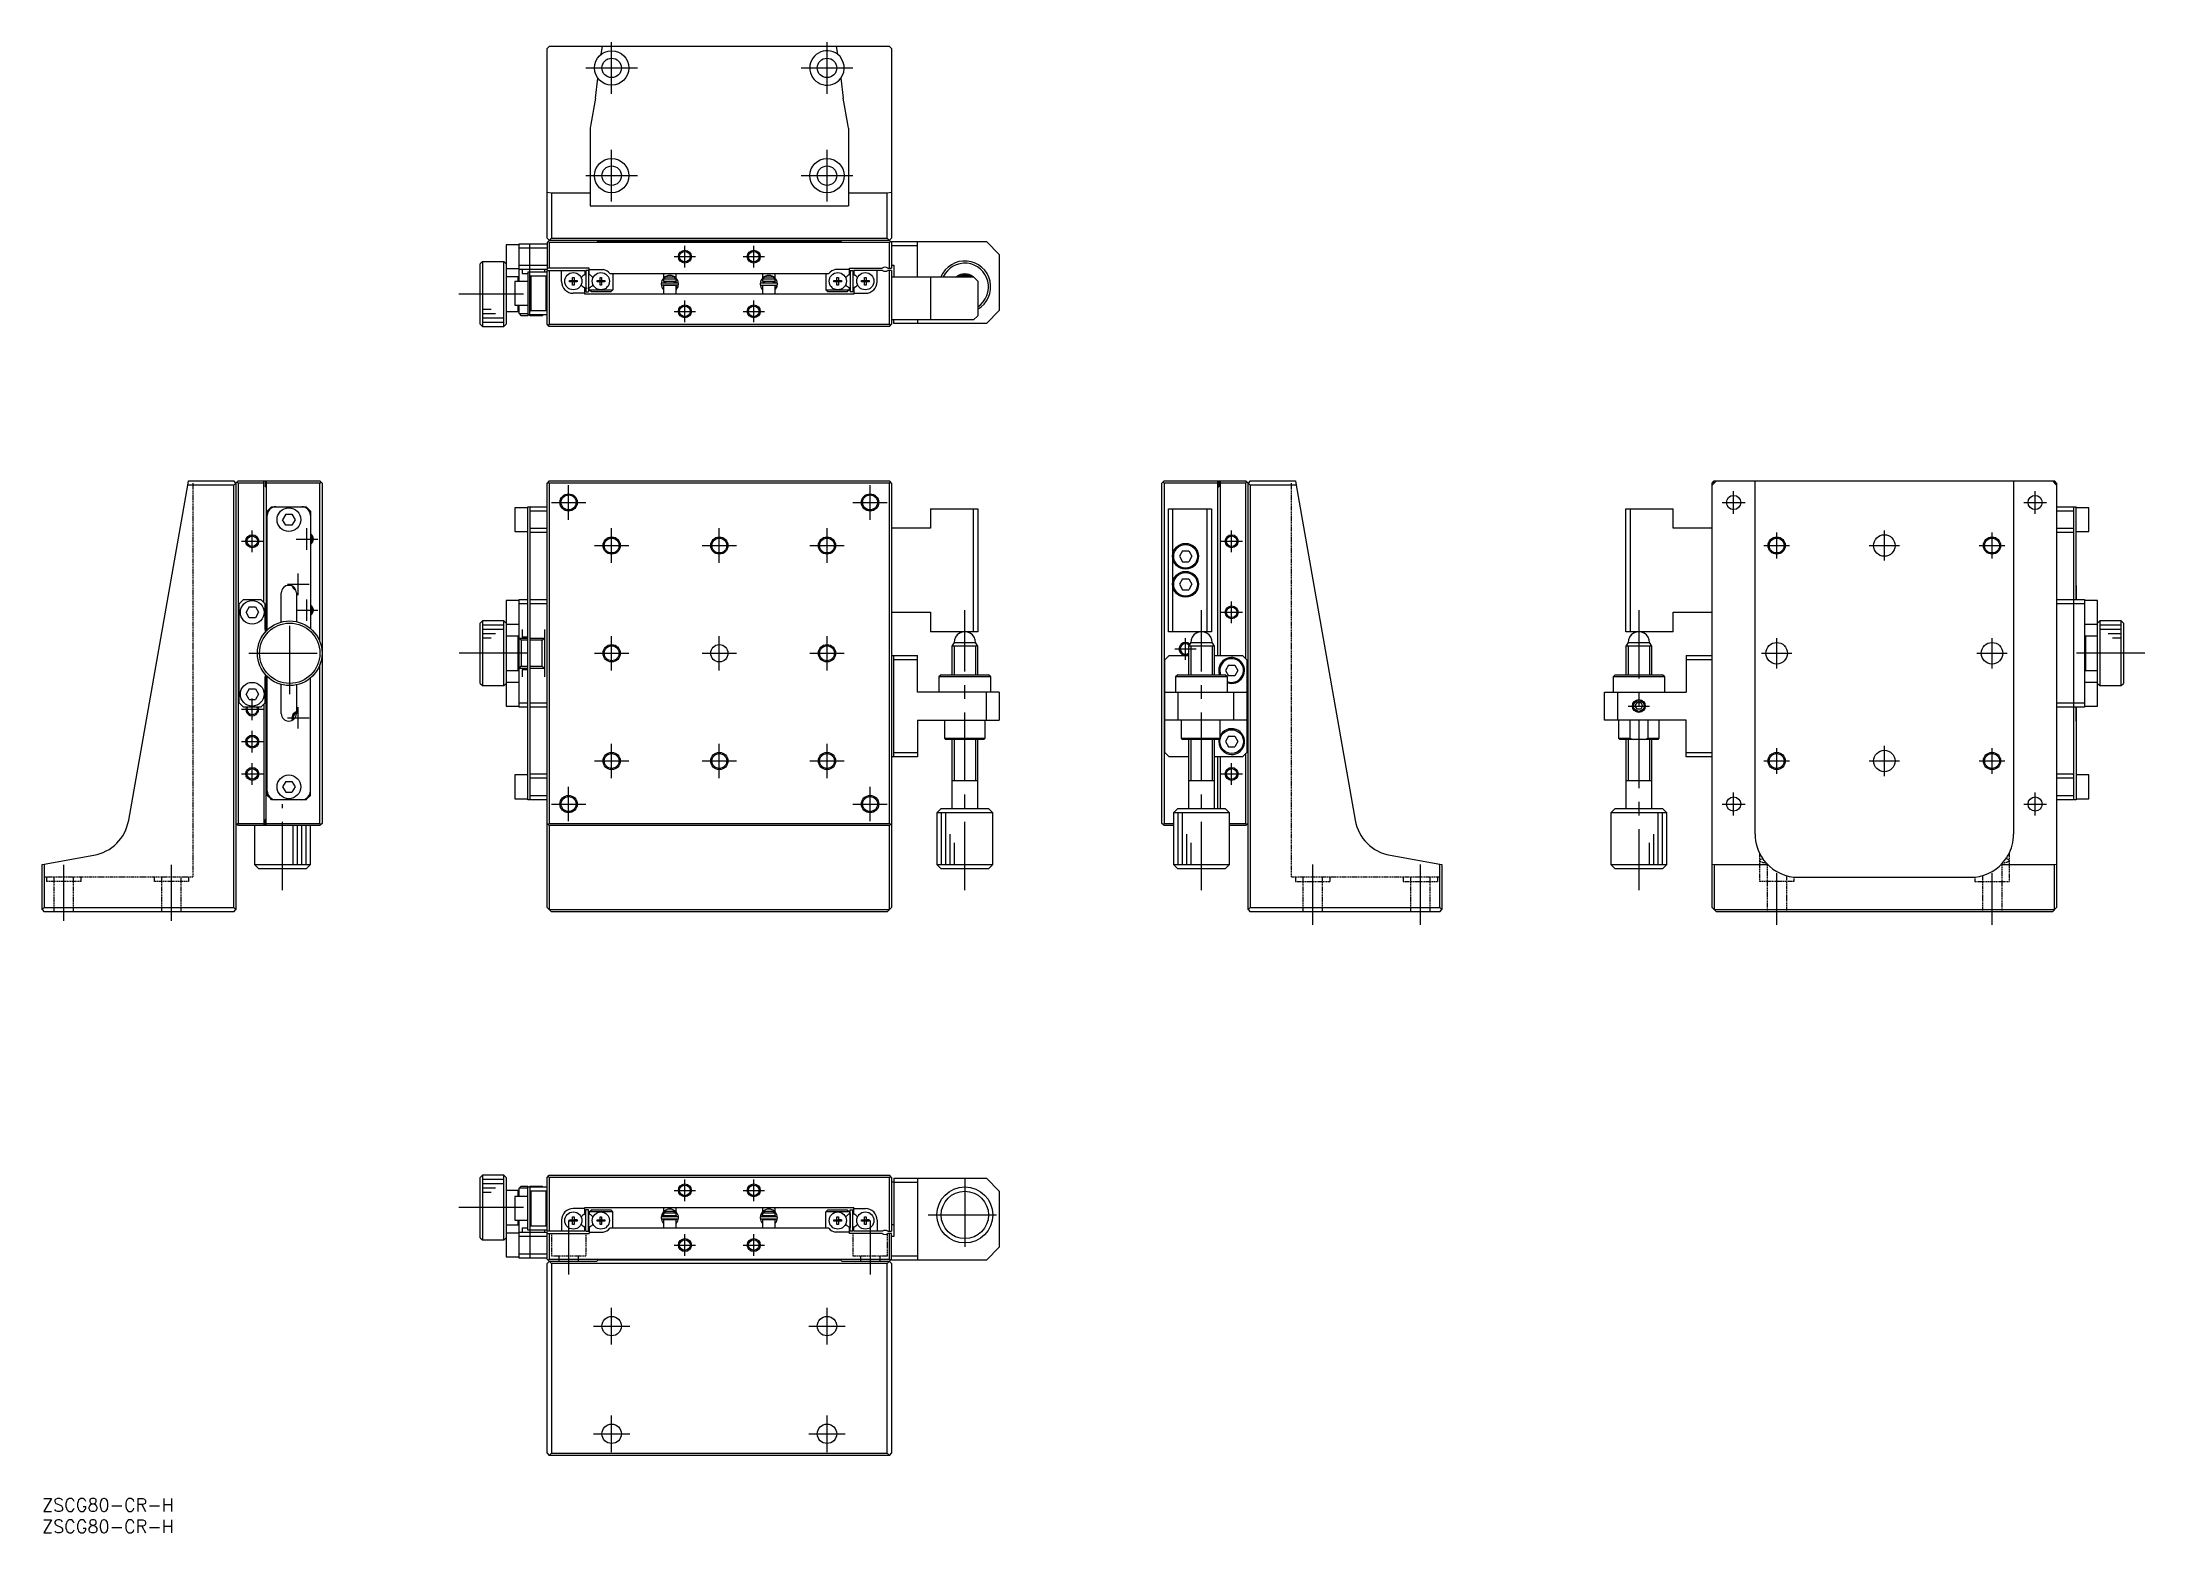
# Model space of a CAD drawing. Extents: x 0 to 488, y -8 to 338.
import ezdxf

# ---------------------------------------------------------------- set-up
doc = ezdxf.new("R2010")
doc.units = 0
doc.header["$LTSCALE"] = 0.5
doc.linetypes.add('CENTER', pattern=[50.8, 31.75, -6.35, 6.35, -6.35])
doc.linetypes.add('DASHED', pattern=[0.75, 0.5, -0.25])
for name, color, linetype in [('MSM_CENTER', 1, 'CENTER'), ('MSM_CONTINUOUS', 7, 'CONTINUOUS'), ('MSM_DASHED', 4, 'DASHED'), ('MSM_NARROW', 5, 'CONTINUOUS'), ('MSM_PART_NUMBER', 7, 'CONTINUOUS')]:
    doc.layers.add(name, color=color, linetype=linetype)
doc.styles.get("Standard").update_dxf_attribs({"font": 'txt.shx', "height": 1, "bigfont": 'bigfont.shx'})

# ---------------------------------------------------------------- blocks, each defined once
blk = doc.blocks.new('*U3')
at = {"layer": 'MSM_PART_NUMBER'}
blk.add_text('ZSCG80-CR-H', height=3, dxfattribs=at).set_placement((0, -3))
blk = doc.blocks.new('*U4')
at = {"layer": 'MSM_PART_NUMBER'}
blk.add_text('ZSCG80-CR-H', height=3, dxfattribs=at).set_placement((0, -8))

msp = doc.modelspace()

# ---------------------------------------------------------------- linework, layer by layer
at = {"layer": 'MSM_CENTER'}
for p, q in [((132.25, 326), (132.25, 338)), ((182.250009, 326.000008), (182.250009, 337.999995)), ((126.25, 332), (138.25, 332)), ((176.250016, 332.000001), (188.250003, 332.000001)), ((132.25, 301), (132.25, 313)), ((182.249987, 301.00038), (182.249987, 313.000353)), ((126.25, 307), (138.25, 307)), ((176.25, 307.000367), (188.249973, 307.000367)), ((146.75, 288.2), (151.75, 288.2)), ((149.25, 285.7), (149.25, 290.7)), ((162.75, 288.2), (167.75, 288.2)), ((165.25, 285.7), (165.25, 290.7)), ((111.75, 279.5), (96.75, 279.5)), ((146.75, 275.5), (151.75, 275.5)), ((149.25, 273), (149.25, 278)), ((162.75, 275.5), (167.75, 275.5)), ((165.25, 273), (165.25, 278)), ((122.25, 227.155071), (122.25, 235.155071)), ((192.25, 227.155071), (192.25, 235.155071)), ((118.25, 231.155071), (126.25, 231.155071)), ((188.25, 231.155071), (196.25, 231.155071)), ((390.1, 231.155071), (395.4, 231.155071)), ((392.75, 228.505071), (392.75, 233.805071)), ((460.1, 231.155071), (465.4, 231.155071)), ((462.75, 228.505071), (462.75, 233.805071)), ((48.8, 219.655071), (48.8, 224.655071)), ((61.5, 220.155071), (61.5, 225.155071)), ((132.25, 217.155071), (132.25, 225.155071)), ((157.25, 217.155071), (157.25, 225.155071)), ((182.25, 217.155071), (182.25, 225.155071)), ((276.2, 219.655071), (276.2, 224.655071)), ((427.75, 217.655071), (427.75, 224.655071)), ((46.3, 222.155071), (51.3, 222.155071)), ((59, 222.655071), (64, 222.655071)), ((128.25, 221.155071), (136.25, 221.155071)), ((153.25, 221.155071), (161.25, 221.155071)), ((178.25, 221.155071), (186.25, 221.155071)), ((273.7, 222.155071), (278.7, 222.155071)), ((399.75, 221.155071), (405.75, 221.155071)), ((402.75, 218.155071), (402.75, 224.155071)), ((424.25, 221.155071), (431.25, 221.155071)), ((449.75, 221.155071), (455.75, 221.155071)), ((452.75, 218.155071), (452.75, 224.155071)), ((57, 212.155071), (62, 212.155071)), ((59.5, 209.655071), (59.5, 214.655071)), ((57.5, 186.655071), (57.5, 205.655071)), ((59, 206.155071), (64, 206.155071)), ((61.5, 203.655071), (61.5, 208.655071)), ((214.25, 141.155071), (214.25, 206.155071)), ((269.2, 141.155071), (269.2, 206.155071)), ((273.7, 205.655071), (278.7, 205.655071)), ((276.2, 203.155071), (276.2, 208.155071)), ((370.75, 206.155071), (370.75, 141.155071)), ((48, 196.155071), (67, 196.155071)), ((112.75, 196.155071), (96.75, 196.155071)), ((128.25, 196.155071), (136.25, 196.155071)), ((132.25, 192.155071), (132.25, 200.155071)), ((153.25, 196.155071), (161.25, 196.155071)), ((157.25, 192.155071), (157.25, 200.155071)), ((178.25, 196.155071), (186.25, 196.155071)), ((182.25, 192.155071), (182.25, 200.155071)), ((263, 197.155071), (268, 197.155071)), ((265.5, 194.655071), (265.5, 199.655071)), ((399.25, 196.155071), (406.25, 196.155071)), ((402.75, 192.655071), (402.75, 199.655071)), ((449.25, 196.155071), (456.25, 196.155071)), ((452.75, 192.655071), (452.75, 199.655071)), ((488.25, 196.155071), (472.25, 196.155071)), ((48.8, 180.655071), (48.8, 185.655071)), ((46.3, 183.155071), (51.3, 183.155071)), ((57, 181.155071), (62, 181.155071)), ((59.5, 178.655071), (59.5, 183.655071)), ((368.25, 183.905071), (373.25, 183.905071)), ((48.8, 173.155071), (48.8, 178.155071)), ((46.3, 175.655071), (51.3, 175.655071)), ((128.25, 171.155071), (136.25, 171.155071)), ((132.25, 167.155071), (132.25, 175.155071)), ((153.25, 171.155071), (161.25, 171.155071)), ((157.25, 167.155071), (157.25, 175.155071)), ((178.25, 171.155071), (186.25, 171.155071)), ((182.25, 167.155071), (182.25, 175.155071)), ((399.75, 171.155071), (405.75, 171.155071)), ((402.75, 168.155071), (402.75, 174.155071)), ((424.25, 171.155071), (431.25, 171.155071)), ((427.75, 167.655071), (427.75, 174.655071)), ((449.75, 171.155071), (455.75, 171.155071)), ((452.75, 168.155071), (452.75, 174.155071)), ((46.3, 168.155071), (51.3, 168.155071)), ((48.8, 165.655071), (48.8, 170.655071)), ((273.7, 168.155071), (278.7, 168.155071)), ((276.2, 165.655071), (276.2, 170.655071)), ((55.8, 141.155071), (55.8, 161.155071)), ((118.25, 161.155071), (126.25, 161.155071)), ((122.25, 157.155071), (122.25, 165.155071)), ((188.25, 161.155071), (196.25, 161.155071)), ((192.25, 157.155071), (192.25, 165.155071)), ((390.1, 161.155071), (395.4, 161.155071)), ((392.75, 158.505071), (392.75, 163.805071)), ((460.1, 161.155071), (465.4, 161.155071)), ((462.75, 158.505071), (462.75, 163.805071)), ((5, 147.066908), (5, 134.066908)), ((30, 147.066908), (30, 134.066908)), ((295, 147.155071), (295, 133.155071)), ((320, 147.155071), (320, 133.155071)), ((402.75, 133.155071), (402.75, 145.155071)), ((452.750009, 133.155079), (452.750009, 145.155066)), ((149.25, 69), (149.25, 74)), ((165.25, 69), (165.25, 74)), ((214.25, 74.3), (214.25, 57.3)), ((146.75, 71.5), (151.75, 71.5)), ((162.75, 71.5), (167.75, 71.5)), ((111.75, 67.5), (96.75, 67.5)), ((122.25, 64.5), (122.25, 52)), ((192.25, 64.5), (192.25, 52)), ((205.75, 65.8), (222.75, 65.8)), ((146.75, 58.8), (151.75, 58.8)), ((149.25, 56.3), (149.25, 61.3)), ((162.75, 58.8), (167.75, 58.8)), ((165.25, 56.3), (165.25, 61.3)), ((132.25, 35.75), (132.25, 44.25)), ((182.25, 35.75), (182.25, 44.25)), ((128, 40), (136.5, 40)), ((178, 40), (186.5, 40)), ((128, 15), (136.5, 15)), ((132.25, 10.75), (132.25, 19.25)), ((178, 15), (186.5, 15)), ((182.25, 10.75), (182.25, 19.25))]:
    msp.add_line(p, q, dxfattribs=at)
at = {"layer": 'MSM_CONTINUOUS'}
for p, q in [((117.75, 337), (117.25, 336.5)), ((196.75, 337), (117.75, 337)), ((129.805355, 335.166025), (130.108572, 337)), ((184.391428, 337), (184.694645, 335.166025)), ((197.25, 336.5), (196.75, 337)), ((117.25, 292.5), (117.25, 336.5)), ((197.25, 336.5), (197.25, 292.5)), ((128.523977, 325.001351), (129.033002, 329.622832)), ((185.466998, 329.622832), (185.976023, 325.001351)), ((127.25, 318.056759), (127.25, 300)), ((187.25, 318.056759), (187.25, 300)), ((117.25, 303.176327), (118.25, 303)), ((118.25, 303), (127.25, 303)), ((118.25, 303), (118.25, 292.5)), ((187.25, 303), (196.25, 303)), ((196.25, 303), (197.25, 303.176327)), ((196.25, 292.5), (196.25, 303)), ((127.25, 300), (187.25, 300)), ((107.75, 290.95), (107.75, 272.5)), ((110.75, 290.95), (107.75, 290.95)), ((110.75, 291.2), (117.25, 291.2)), ((110.75, 282.45), (110.75, 291.2)), ((117.25, 290.2), (110.75, 290.2)), ((113.25, 274.5), (113.25, 291.2)), ((117.25, 292.5), (117.75, 292)), ((118.25, 292.5), (117.25, 291.5)), ((117.25, 291.5), (117.25, 285.2)), ((117.5, 291.75), (117.75, 291.5)), ((117.75, 292), (196.75, 292)), ((117.75, 291.5), (117.75, 285.5)), ((196.75, 291.5), (117.75, 291.5)), ((118.25, 292.5), (196.25, 292.5)), ((129.1, 291.65), (128.75, 292)), ((185.4, 291.65), (129.1, 291.65)), ((185.75, 292), (185.4, 291.65)), ((196.25, 292.5), (197.25, 291.5)), ((196.75, 292), (197.25, 292.5)), ((196.75, 291.5), (197, 291.75)), ((196.75, 285.5), (196.75, 291.5)), ((197.25, 291.7), (219.25, 291.7)), ((197.25, 291.7), (197.25, 285.5)), ((203.25, 290.7), (197.25, 290.7)), ((203.25, 283.5), (203.25, 291.7)), ((222.25, 288.7), (219.25, 291.7)), ((222.25, 288.7), (222.25, 275.7)), ((102.25, 287), (101.75, 286.5)), ((101.75, 272.5), (101.75, 286.5)), ((102.25, 287), (102.25, 272)), ((107.25, 287), (102.25, 287)), ((107.25, 272), (107.25, 287)), ((107.75, 286.5), (107.25, 287)), ((107.75, 285.45), (110.75, 285.45)), ((110.55, 283.5), (107.75, 283.5)), ((110.55, 282.45), (110.55, 283.5)), ((110.75, 283.3), (110.55, 283.5)), ((110.75, 286.2), (117.25, 286.2)), ((117.25, 285.2), (110.75, 285.2)), ((111.45, 285.2), (111.45, 284.2)), ((112.75, 284.2), (111.45, 284.2)), ((112.75, 284.7), (112.75, 274.5)), ((112.75, 284.7), (117.25, 284.7)), ((113.25, 283.9), (113.45, 283.7)), ((113.45, 283.7), (113.45, 275.7)), ((117.05, 283.7), (113.45, 283.7)), ((116.65, 285.2), (116.65, 284.7)), ((117.05, 283.7), (117.25, 283.9)), ((117.05, 275.7), (117.05, 283.7)), ((127.05, 285.5), (117.25, 285.5)), ((117.25, 272.5), (117.25, 285)), ((117.25, 285), (126.05, 285)), ((117.75, 285), (117.75, 272.5)), ((120.6, 282.45), (120.6, 285)), ((123.17, 283.386361), (123.53, 283.386361)), ((123.17, 282.68), (123.17, 283.386361)), ((123.53, 283.386361), (123.53, 282.68)), ((126.05, 284.044412), (125.75625, 283.874815)), ((126.05, 285), (126.05, 284.044412)), ((126.25, 285), (126.25, 280)), ((126.85, 285), (126.25, 285)), ((126.85, 285), (126.85, 280)), ((127.05, 284.044412), (127.05, 285.5)), ((127.05, 285.2), (130.272015, 285.2)), ((127.34375, 283.874815), (127.05, 284.044412)), ((129.57, 283.386361), (129.93, 283.386361)), ((129.57, 282.68), (129.57, 283.386361)), ((129.93, 283.386361), (129.93, 282.68)), ((131.829062, 284.3), (182.670938, 284.3)), ((132.55, 284.3), (132.55, 280.5)), ((144.25, 284.3), (144.25, 283.15339)), ((144.304317, 283), (144.833485, 283.5)), ((144.833485, 283.5), (146.666515, 283.5)), ((146.666515, 283.5), (147.195683, 283)), ((147.25, 283.197432), (147.25, 284.3)), ((147.25, 283.19646), (147.25, 283.196563)), ((167.25, 284.3), (167.25, 283.186982)), ((167.25, 283.186763), (167.25, 283.186619)), ((167.304317, 283), (167.833485, 283.5)), ((167.833485, 283.5), (169.666515, 283.5)), ((169.666515, 283.5), (170.195683, 283)), ((170.25, 283.145384), (170.25, 284.3)), ((181.95, 284.3), (181.95, 280.5)), ((187.45, 285.2), (184.227985, 285.2)), ((184.57, 283.386361), (184.93, 283.386361)), ((184.57, 282.68), (184.57, 283.386361)), ((184.93, 283.386361), (184.93, 282.68)), ((187.15625, 283.874815), (187.45, 284.044412)), ((187.45, 285.5), (195.088562, 285.5)), ((187.45, 284.044412), (187.45, 285.5)), ((187.65, 285), (187.65, 280)), ((187.65, 285), (188.25, 285)), ((188.25, 285), (188.25, 280)), ((188.45, 285), (188.45, 284.044412)), ((195.15, 285), (188.45, 285)), ((188.45, 284.044412), (188.74375, 283.874815)), ((190.97, 283.386361), (191.33, 283.386361)), ((190.97, 282.68), (190.97, 283.386361)), ((191.33, 283.386361), (191.33, 282.68)), ((193.9, 282.45), (193.9, 285)), ((197.25, 285), (196.35, 285)), ((196.411438, 285.5), (197.25, 285.5)), ((196.75, 272.5), (196.75, 285)), ((197.25, 286.2), (197.75, 286.2)), ((197.25, 285), (197.25, 272.5)), ((197.25, 283.5), (216.25, 283.5)), ((197.75, 286.2), (197.75, 283.5)), ((206.25, 283.5), (206.25, 273.5)), ((217.25, 282.5), (216.25, 283.5)), ((109.75, 282.45), (109.75, 276.95)), ((112.75, 282.45), (109.75, 282.45)), ((122.463639, 282.68), (123.17, 282.68)), ((122.463639, 282.32), (122.463639, 282.68)), ((123.17, 282.32), (122.463639, 282.32)), ((123.180372, 282.669628), (123.17, 282.68)), ((123.180372, 282.330372), (123.17, 282.32)), ((123.17, 281.613639), (123.17, 282.32)), ((123.53, 281.613639), (123.17, 281.613639)), ((123.180372, 282.669628), (123.519628, 282.669628)), ((123.180372, 282.330372), (123.180372, 282.669628)), ((123.519628, 282.330372), (123.180372, 282.330372)), ((126.05, 279.7), (123.35, 279.7)), ((123.519628, 282.669628), (123.53, 282.68)), ((123.519628, 282.669628), (123.519628, 282.330372)), ((123.519628, 282.330372), (123.53, 282.32)), ((123.53, 282.68), (124.236361, 282.68)), ((123.53, 282.32), (123.53, 281.613639)), ((124.236361, 282.32), (123.53, 282.32)), ((124.236361, 282.68), (124.236361, 282.32)), ((125.75625, 281.125185), (126.05, 280.955588)), ((126.05, 279.5), (126.05, 280.955588)), ((188.45, 279.5), (126.05, 279.5)), ((126.25, 280), (126.85, 280)), ((127.05, 280.955588), (127.34375, 281.125185)), ((127.05, 280.5), (127.05, 280.955588)), ((127.05, 280.5), (132.55, 280.5)), ((127.55, 280), (127.05, 280.5)), ((132.05, 280), (127.55, 280)), ((128.863639, 282.68), (129.57, 282.68)), ((128.863639, 282.32), (128.863639, 282.68)), ((129.57, 282.32), (128.863639, 282.32)), ((129.580372, 282.669628), (129.57, 282.68)), ((129.580372, 282.330372), (129.57, 282.32)), ((129.57, 281.613639), (129.57, 282.32)), ((129.93, 281.613639), (129.57, 281.613639)), ((129.580372, 282.669628), (129.919628, 282.669628)), ((129.580372, 282.330372), (129.580372, 282.669628)), ((129.919628, 282.330372), (129.580372, 282.330372)), ((129.919628, 282.669628), (129.93, 282.68)), ((129.919628, 282.669628), (129.919628, 282.330372)), ((129.919628, 282.330372), (129.93, 282.32)), ((129.93, 282.68), (130.636361, 282.68)), ((129.93, 282.32), (129.93, 281.613639)), ((130.636361, 282.32), (129.93, 282.32)), ((130.636361, 282.68), (130.636361, 282.32)), ((132.55, 280.5), (132.05, 280)), ((143.902653, 281.141535), (143.903022, 281.140381)), ((143.903022, 281.140381), (143.903769, 281.138065)), ((143.903769, 281.138065), (143.904159, 281.136868)), ((143.904159, 281.136868), (143.904694, 281.135234)), ((143.904694, 281.135234), (143.905004, 281.134293)), ((143.905004, 281.134293), (143.905497, 281.132808)), ((143.905497, 281.132808), (143.905808, 281.131876)), ((143.905808, 281.131876), (143.906524, 281.129746)), ((143.906524, 281.129746), (143.924264, 281.082757)), ((143.924326, 281.086336), (143.923967, 281.084188)), ((143.923967, 281.084188), (143.924743, 281.084506)), ((143.924264, 281.082757), (143.923967, 281.084188)), ((143.925281, 281.083013), (143.938237, 281.052757)), ((147.544371, 282.079494), (143.994371, 282.079494)), ((143.994371, 281.629494), (147.544371, 281.629494)), ((144.259537, 281.499986), (144.234753, 281.629476)), ((144.25, 283.152642), (144.25, 283.15254)), ((147.25, 283), (144.25, 283)), ((144.25, 283), (144.25, 282.5)), ((144.25, 282.5), (147.25, 282.5)), ((147.25, 281.5), (144.25, 281.5)), ((144.25, 281.5), (144.25, 279.5)), ((144.284103, 282.3), (144.75, 282.3)), ((144.359223, 281.500041), (144.593923, 281.629494)), ((144.75, 282.5), (144.75, 282.079494)), ((144.75, 281.629494), (144.75, 281.5)), ((146.75, 282.079494), (146.75, 282.5)), ((146.75, 282.3), (147.25, 282.3)), ((146.75, 281.5), (146.75, 281.629494)), ((146.944819, 281.629494), (147.179525, 281.500031)), ((147.179353, 282.50005), (147.303976, 282.079546)), ((147.609702, 281.07409), (147.249972, 281.202907)), ((147.25, 282.5), (147.25, 283)), ((147.25, 282.31435), (147.25, 282.314497)), ((147.25, 282.314128), (147.25, 282.314272)), ((147.25, 282.3), (147.25, 282.314106)), ((147.25, 279.5), (147.25, 281.5)), ((147.262371, 281.206373), (147.25, 281.213404)), ((147.250152, 280.512023), (147.613551, 281.083229)), ((147.275823, 281.199067), (147.262371, 281.206373)), ((147.290255, 281.19154), (147.275823, 281.199067)), ((147.305559, 281.183849), (147.290255, 281.19154)), ((147.321621, 281.17605), (147.305559, 281.183849)), ((147.338321, 281.168203), (147.321621, 281.17605)), ((147.355534, 281.160366), (147.338321, 281.168203)), ((147.373131, 281.152597), (147.355534, 281.160366)), ((147.39098, 281.144956), (147.373131, 281.152597)), ((147.408949, 281.137498), (147.39098, 281.144956)), ((147.426902, 281.13028), (147.408949, 281.137498)), ((147.444705, 281.123356), (147.426902, 281.13028)), ((147.462226, 281.116777), (147.444705, 281.123356)), ((147.479332, 281.110592), (147.462226, 281.116777)), ((147.495897, 281.104849), (147.479332, 281.110592)), ((147.511796, 281.09959), (147.495897, 281.104849)), ((147.526911, 281.094853), (147.511796, 281.09959)), ((147.541128, 281.090676), (147.526911, 281.094853)), ((147.554341, 281.087088), (147.541128, 281.090676)), ((147.566451, 281.084117), (147.554341, 281.087088)), ((147.577367, 281.081785), (147.566451, 281.084117)), ((147.587009, 281.080109), (147.577367, 281.081785)), ((147.595304, 281.079102), (147.587009, 281.080109)), ((147.59527, 281.0409), (147.767904, 281.825854)), ((147.602189, 281.078772), (147.595304, 281.079102)), ((147.607614, 281.07912), (147.602189, 281.078772)), ((147.611537, 281.080145), (147.607614, 281.07912)), ((147.61393, 281.081839), (147.611537, 281.080145)), ((147.613221, 281.63825), (147.612443, 281.640081)), ((147.626348, 281.604949), (147.613221, 281.63825)), ((147.614774, 281.084188), (147.61393, 281.081839)), ((147.614478, 281.082757), (147.626815, 281.114344)), ((147.637794, 281.571046), (147.626348, 281.604949)), ((147.626815, 281.114344), (147.638201, 281.148275)), ((147.647531, 281.536624), (147.637794, 281.571046)), ((147.638201, 281.148275), (147.647876, 281.182724)), ((147.655537, 281.501767), (147.647531, 281.536624)), ((147.647876, 281.182724), (147.655816, 281.217603)), ((147.661792, 281.46656), (147.655537, 281.501767)), ((147.655816, 281.217603), (147.662004, 281.252828)), ((147.666281, 281.43109), (147.661792, 281.46656)), ((147.662004, 281.252828), (147.666423, 281.288311)), ((147.668994, 281.395442), (147.666281, 281.43109)), ((147.666423, 281.288311), (147.669065, 281.323966)), ((147.669922, 281.359705), (147.668994, 281.395442)), ((147.669065, 281.323966), (147.669922, 281.359705)), ((166.86497, 281.132306), (166.865339, 281.131153)), ((166.865339, 281.131153), (166.866086, 281.128837)), ((166.866086, 281.128837), (166.866475, 281.127639)), ((166.866475, 281.127639), (166.867011, 281.126005)), ((166.867011, 281.126005), (166.867321, 281.125065)), ((166.867321, 281.125065), (166.867814, 281.123579)), ((166.867814, 281.123579), (166.868125, 281.122648)), ((166.868125, 281.122648), (166.868841, 281.120518)), ((166.868841, 281.120518), (166.88658, 281.073528)), ((166.886642, 281.077108), (166.886284, 281.074959)), ((166.886284, 281.074959), (166.887059, 281.075278)), ((166.88658, 281.073528), (166.886284, 281.074959)), ((166.887597, 281.073784), (166.900553, 281.043529)), ((170.506687, 282.070266), (166.956687, 282.070266)), ((166.956687, 281.620266), (170.506687, 281.620266)), ((167.220725, 281.495572), (167.197069, 281.620248)), ((167.249626, 281.388766), (167.220725, 281.495572)), ((170.25, 283), (167.25, 283)), ((167.25, 283), (167.25, 282.5)), ((167.25, 282.5), (170.25, 282.5)), ((167.25, 282.3), (167.75, 282.3)), ((170.25, 281.5), (167.25, 281.5)), ((167.25, 281.5), (167.25, 279.5)), ((167.327547, 281.500045), (167.556239, 281.620266)), ((167.75, 282.5), (167.75, 282.070266)), ((167.75, 281.620266), (167.75, 281.5)), ((169.75, 282.070266), (169.75, 282.5)), ((169.75, 282.3), (170.214547, 282.3)), ((169.75, 281.5), (169.75, 281.620266)), ((169.907136, 281.620266), (170.135853, 281.500008)), ((170.137421, 282.500038), (170.266292, 282.070318)), ((170.572019, 281.064862), (170.249973, 281.173231)), ((170.25, 282.5), (170.25, 283)), ((170.25, 279.5), (170.25, 281.5)), ((170.263593, 281.176745), (170.25, 281.183632)), ((170.250169, 280.545646), (170.575868, 281.074)), ((170.277825, 281.169759), (170.263593, 281.176745)), ((170.29261, 281.162715), (170.277825, 281.169759)), ((170.307857, 281.155658), (170.29261, 281.162715)), ((170.323476, 281.148628), (170.307857, 281.155658)), ((170.33937, 281.141669), (170.323476, 281.148628)), ((170.355446, 281.134823), (170.33937, 281.141669)), ((170.371604, 281.128131), (170.355446, 281.134823)), ((170.387748, 281.121634), (170.371604, 281.128131)), ((170.40378, 281.11537), (170.387748, 281.121634)), ((170.419603, 281.109378), (170.40378, 281.11537)), ((170.435121, 281.103695), (170.419603, 281.109378)), ((170.450241, 281.098353), (170.435121, 281.103695)), ((170.464871, 281.093386), (170.450241, 281.098353)), ((170.478922, 281.088824), (170.464871, 281.093386)), ((170.49231, 281.084694), (170.478922, 281.088824)), ((170.504954, 281.081022), (170.49231, 281.084694)), ((170.516776, 281.077828), (170.504954, 281.081022)), ((170.527707, 281.075134), (170.516776, 281.077828)), ((170.537679, 281.072954), (170.527707, 281.075134)), ((170.546633, 281.071303), (170.537679, 281.072954)), ((170.554514, 281.07019), (170.546633, 281.071303)), ((170.561275, 281.069622), (170.554514, 281.07019)), ((170.557587, 281.031672), (170.572168, 281.065226)), ((170.566874, 281.069602), (170.561275, 281.069622)), ((170.571278, 281.070131), (170.566874, 281.069602)), ((170.574461, 281.071205), (170.571278, 281.070131)), ((170.572168, 281.065226), (170.73022, 281.816625)), ((170.576402, 281.072818), (170.574461, 281.071205)), ((170.575538, 281.629022), (170.57476, 281.630853)), ((170.588664, 281.595721), (170.575538, 281.629022)), ((170.577091, 281.074959), (170.576402, 281.072818)), ((170.576795, 281.073528), (170.589132, 281.105115)), ((170.60011, 281.561817), (170.588664, 281.595721)), ((170.589132, 281.105115), (170.600517, 281.139047)), ((170.609848, 281.527395), (170.60011, 281.561817)), ((170.600517, 281.139047), (170.610192, 281.173496)), ((170.617854, 281.492538), (170.609848, 281.527395)), ((170.610192, 281.173496), (170.618133, 281.208375)), ((170.624109, 281.457331), (170.617854, 281.492538)), ((170.618133, 281.208375), (170.62432, 281.243599)), ((170.628598, 281.421861), (170.624109, 281.457331)), ((170.62432, 281.243599), (170.62874, 281.279082)), ((170.63131, 281.386214), (170.628598, 281.421861)), ((170.62874, 281.279082), (170.631381, 281.314737)), ((170.632239, 281.350477), (170.63131, 281.386214)), ((170.631381, 281.314737), (170.632239, 281.350477)), ((181.95, 280.5), (187.45, 280.5)), ((182.45, 280), (181.95, 280.5)), ((186.95, 280), (182.45, 280)), ((183.863639, 282.68), (184.57, 282.68)), ((183.863639, 282.32), (183.863639, 282.68)), ((184.57, 282.32), (183.863639, 282.32)), ((184.580372, 282.669628), (184.57, 282.68)), ((184.580372, 282.330372), (184.57, 282.32)), ((184.57, 281.613639), (184.57, 282.32)), ((184.93, 281.613639), (184.57, 281.613639)), ((184.580372, 282.669628), (184.919628, 282.669628)), ((184.580372, 282.330372), (184.580372, 282.669628)), ((184.919628, 282.330372), (184.580372, 282.330372)), ((184.919628, 282.669628), (184.93, 282.68)), ((184.919628, 282.669628), (184.919628, 282.330372)), ((184.919628, 282.330372), (184.93, 282.32)), ((184.93, 282.68), (185.636361, 282.68)), ((184.93, 282.32), (184.93, 281.613639)), ((185.636361, 282.32), (184.93, 282.32)), ((185.636361, 282.68), (185.636361, 282.32)), ((187.45, 280.5), (186.95, 280)), ((187.45, 280.955588), (187.15625, 281.125185)), ((187.45, 280.5), (187.45, 280.955588)), ((188.25, 280), (187.65, 280)), ((188.74375, 281.125185), (188.45, 280.955588)), ((188.45, 280.955588), (188.45, 279.5)), ((188.45, 279.7), (191.15, 279.7)), ((190.263639, 282.68), (190.97, 282.68)), ((190.263639, 282.32), (190.263639, 282.68)), ((190.97, 282.32), (190.263639, 282.32)), ((190.980372, 282.669628), (190.97, 282.68)), ((190.980372, 282.330372), (190.97, 282.32)), ((190.97, 281.613639), (190.97, 282.32)), ((191.33, 281.613639), (190.97, 281.613639)), ((190.980372, 282.669628), (191.319628, 282.669628)), ((190.980372, 282.330372), (190.980372, 282.669628)), ((191.319628, 282.330372), (190.980372, 282.330372)), ((191.319628, 282.669628), (191.33, 282.68)), ((191.319628, 282.669628), (191.319628, 282.330372)), ((191.319628, 282.330372), (191.33, 282.32)), ((191.33, 282.68), (192.036361, 282.68)), ((191.33, 282.32), (191.33, 281.613639)), ((192.036361, 282.32), (191.33, 282.32)), ((192.036361, 282.68), (192.036361, 282.32)), ((217.25, 282.5), (217.25, 274.5)), ((107.75, 275.5), (110.55, 275.5)), ((109.75, 276.95), (112.75, 276.95)), ((110.55, 275.5), (110.55, 276.95)), ((110.55, 275.5), (110.75, 275.7)), ((110.75, 275), (110.75, 276.95)), ((110.75, 275), (112.75, 275)), ((110.75, 275), (111.25, 274.5)), ((112.75, 274.5), (111.25, 274.5)), ((117.25, 274.7), (112.75, 274.7)), ((113.45, 275.7), (113.25, 275.5)), ((116.15, 274.5), (113.25, 274.5)), ((113.45, 275.7), (117.05, 275.7)), ((116.15, 274.5), (116.35, 274.7)), ((117.25, 275.5), (117.05, 275.7)), ((216.25, 273.5), (197.25, 273.5)), ((197.75, 272.7), (197.75, 273.5)), ((203.25, 273.5), (203.25, 272.7)), ((216.25, 273.5), (217.25, 274.5)), ((219.25, 272.7), (222.25, 275.7)), ((101.75, 272.5), (102.25, 272)), ((102.25, 272), (107.25, 272)), ((107.25, 272), (107.75, 272.5)), ((117.75, 272), (117.25, 272.5)), ((117.75, 272.5), (117.5, 272.25)), ((117.75, 272.5), (196.75, 272.5)), ((196.75, 272), (117.75, 272)), ((197, 272.25), (196.75, 272.5)), ((196.75, 272), (197.25, 272.5)), ((219.25, 272.7), (197.75, 272.7)), ((20.110244, 157.382352), (33.823673, 235.155071)), ((33.823673, 235.155071), (34, 236.155071)), ((44.5, 235.155071), (33.823673, 235.155071)), ((34, 236.155071), (44.5, 236.155071)), ((45, 235.655071), (44.5, 236.155071)), ((44.5, 235.155071), (45.5, 236.155071)), ((44.5, 137.155071), (44.5, 235.155071)), ((45, 235.655071), (45, 136.655071)), ((45.25, 235.905071), (45.5, 235.655071)), ((45.5, 236.155071), (64.5, 236.155071)), ((45.5, 235.655071), (45.5, 156.655071)), ((51.5, 235.655071), (45.5, 235.655071)), ((51.5, 207.955071), (51.5, 236.155071)), ((51.8, 236.155071), (51.8, 234.755071)), ((52, 234.755071), (51.8, 234.755071)), ((52, 236.155071), (52, 201.25409)), ((64.5, 235.655071), (52, 235.655071)), ((64.5, 236.155071), (65, 235.655071)), ((64.75, 235.905071), (64.5, 235.655071)), ((64.5, 198.847653), (64.5, 235.655071)), ((65, 235.655071), (65, 156.655071)), ((117.75, 236.155071), (117.25, 235.655071)), ((117.25, 137.155071), (117.25, 235.655071)), ((117.75, 235.655071), (117.5, 235.905071)), ((117.75, 236.155071), (196.75, 236.155071)), ((117.75, 235.655071), (117.75, 156.655071)), ((196.75, 235.655071), (117.75, 235.655071)), ((197.25, 235.655071), (196.75, 236.155071)), ((196.75, 235.655071), (197, 235.905071)), ((196.75, 156.655071), (196.75, 235.655071)), ((197.25, 235.655071), (197.25, 137.155071)), ((260, 235.655071), (260.5, 236.155071)), ((260, 156.655071), (260, 235.655071)), ((260.5, 235.655071), (260.25, 235.905071)), ((260.5, 236.155071), (279.5, 236.155071)), ((260.5, 235.655071), (260.5, 156.655071)), ((273, 235.655071), (260.5, 235.655071)), ((273, 195.655071), (273, 236.155071)), ((273, 234.755071), (273.2, 234.755071)), ((273.2, 236.155071), (273.2, 234.755071)), ((273.5, 236.155071), (273.5, 195.655071)), ((279.5, 235.655071), (273.5, 235.655071)), ((279.5, 236.155071), (280.5, 235.155071)), ((279.5, 235.655071), (279.75, 235.905071)), ((279.5, 194.855071), (279.5, 235.655071)), ((280.5, 236.155071), (280, 235.655071)), ((280, 136.655071), (280, 235.655071)), ((280.5, 236.155071), (291, 236.155071)), ((291.176327, 235.155071), (280.5, 235.155071)), ((280.5, 235.155071), (280.5, 137.155071)), ((291, 236.155071), (291.176327, 235.155071)), ((291.176327, 235.155071), (304.889756, 157.382352)), ((387.75, 235.655071), (388.25, 236.155071)), ((388.75, 236.155071), (387.75, 235.155071)), ((387.75, 137.155071), (387.75, 235.655071)), ((388, 235.905071), (388.25, 235.655071)), ((388.25, 236.155071), (467.25, 236.155071)), ((397.75, 154.155071), (397.75, 236.155071)), ((457.75, 236.155071), (457.75, 154.155071)), ((467.75, 235.155071), (466.75, 236.155071)), ((467.75, 235.655071), (467.25, 236.155071)), ((467.25, 235.655071), (467.5, 235.905071)), ((467.75, 235.655071), (467.75, 137.155071)), ((53.1, 229.955071), (52.3, 229.155071)), ((53.1, 229.955071), (53.3, 230.155071)), ((53.42822, 229.955071), (53.1, 229.955071)), ((53.3, 230.155071), (61.3, 230.155071)), ((61.5, 229.955071), (61.17178, 229.955071)), ((61.3, 230.155071), (61.5, 229.955071)), ((61.5, 229.955071), (62.3, 229.155071)), ((109.75, 229.905071), (109.75, 224.405071)), ((112.75, 229.905071), (109.75, 229.905071)), ((112.75, 230.155071), (113.25, 230.155071)), ((112.75, 162.155071), (112.75, 230.155071)), ((113.45, 230.155071), (113.25, 229.955071)), ((113.25, 230.155071), (113.25, 162.155071)), ((113.45, 230.155071), (117.05, 230.155071)), ((117.05, 230.155071), (117.25, 229.955071)), ((206.25, 229.655071), (217.25, 229.655071)), ((206.25, 229.655071), (206.25, 225.155071)), ((216.25, 201.155071), (216.25, 229.655071)), ((217.25, 229.655071), (217.25, 201.155071)), ((261.5, 201.155071), (261.5, 229.655071)), ((261.5, 229.655071), (271.5, 229.655071)), ((262.5, 229.655071), (262.5, 201.155071)), ((270.5, 201.155071), (270.5, 229.655071)), ((271.5, 229.655071), (271.5, 201.155071)), ((367.75, 201.155071), (367.75, 229.655071)), ((367.75, 229.655071), (378.75, 229.655071)), ((368.75, 229.655071), (368.75, 201.155071)), ((378.75, 225.155071), (378.75, 229.655071)), ((467.95, 230.155071), (467.75, 229.955071)), ((467.95, 230.155071), (471.55, 230.155071)), ((471.75, 229.955071), (471.55, 230.155071)), ((471.75, 162.155071), (471.75, 230.155071)), ((471.75, 230.155071), (472.25, 230.155071)), ((472.25, 208.655071), (472.25, 230.155071)), ((475.25, 229.905071), (472.25, 229.905071)), ((475.25, 224.405071), (475.25, 229.905071)), ((52.3, 201.559698), (52.3, 229.155071)), ((56.578312, 228.405071), (55.856624, 227.155071)), ((56.578312, 225.905071), (55.856624, 227.155071)), ((56.578312, 228.405071), (58.021688, 228.40507)), ((58.021688, 225.90507), (56.578312, 225.905071)), ((58.021688, 228.40507), (58.743376, 227.15507)), ((58.743376, 227.15507), (58.021688, 225.90507)), ((62.3, 229.155071), (62.3, 201.917882)), ((117.25, 229.155071), (113.25, 229.155071)), ((113.25, 225.155071), (117.25, 225.155071)), ((206.25, 225.155071), (197.25, 225.155071)), ((387.75, 225.155071), (378.75, 225.155071)), ((471.75, 229.155071), (467.75, 229.155071)), ((467.75, 225.155071), (471.75, 225.155071)), ((109.75, 224.405071), (112.75, 224.405071)), ((113.25, 224.355071), (113.45, 224.155071)), ((117.05, 224.155071), (113.45, 224.155071)), ((117.05, 224.155071), (117.25, 224.355071)), ((264.778312, 219.90507), (264.056624, 218.65507)), ((264.778312, 219.90507), (266.221688, 219.905071)), ((266.221688, 219.905071), (266.943376, 218.655071)), ((467.75, 224.355071), (467.95, 224.155071)), ((471.55, 224.155071), (467.95, 224.155071)), ((471.75, 224.355071), (471.55, 224.155071)), ((472.25, 224.405071), (475.25, 224.405071)), ((264.056624, 218.65507), (264.778312, 217.40507)), ((264.778312, 217.40507), (266.221688, 217.405071)), ((266.943376, 218.655071), (266.221688, 217.405071)), ((55.55, 203.397135), (55.55, 210.155071)), ((59.05, 210.155071), (59.05, 203.493156)), ((264.778312, 213.40507), (264.056624, 212.15507)), ((264.056624, 212.15507), (264.778312, 210.90507)), ((264.778312, 213.40507), (266.221688, 213.405071)), ((264.778312, 210.90507), (266.221688, 210.905071)), ((266.221688, 213.405071), (266.943376, 212.155071)), ((266.943376, 212.155071), (266.221688, 210.905071)), ((472.250001, 211.905071), (472.250001, 208.655071)), ((46.8, 208.655071), (45.8, 207.655071)), ((45.8, 184.655071), (45.8, 207.655071)), ((46.8, 208.655071), (50.8, 208.655071)), ((48.078312, 206.905071), (47.356624, 205.655071)), ((48.078312, 204.405071), (47.356624, 205.655071)), ((48.078312, 206.905071), (49.521688, 206.905071)), ((49.521688, 206.905071), (50.243376, 205.655071)), ((50.243376, 205.655071), (49.521688, 204.405071)), ((51.8, 207.655071), (50.8, 208.655071)), ((51.8, 201.655071), (51.8, 207.655071)), ((107.75, 208.405071), (107.75, 183.905071)), ((110.75, 208.405071), (107.75, 208.405071)), ((110.75, 208.655071), (112.749999, 208.655071)), ((110.75, 183.655071), (110.75, 208.655071)), ((112.749999, 207.655071), (110.75, 207.655071)), ((113.25, 208.655071), (117.25, 208.655071)), ((117.25, 207.655071), (113.25, 207.655071)), ((197.25, 205.655071), (206.25, 205.655071)), ((206.25, 205.655071), (206.25, 201.155071)), ((378.75, 205.655071), (387.75, 205.655071)), ((378.75, 201.155071), (378.75, 205.655071)), ((467.75, 208.655071), (474.25, 208.655071)), ((474.25, 207.655071), (467.75, 207.655071)), ((474.25, 208.655071), (474.25, 183.655071)), ((477.25, 208.405071), (474.25, 208.405071)), ((477.25, 183.905071), (477.25, 208.405071)), ((49.521688, 204.405071), (48.078312, 204.405071)), ((102.25, 203.655071), (101.75, 203.155071)), ((101.75, 189.155071), (101.75, 203.155071)), ((102.25, 203.655071), (102.25, 188.655071)), ((107.25, 203.655071), (102.25, 203.655071)), ((107.25, 188.655071), (107.25, 203.655071)), ((107.75, 203.155071), (107.25, 203.655071)), ((107.75, 202.905071), (110.75, 202.905071)), ((111.45, 201.655071), (111.45, 199.92302)), ((116.65, 201.655071), (116.65, 190.655071)), ((217.25, 201.155071), (206.25, 201.155071)), ((271.5, 201.155071), (261.5, 201.155071)), ((378.75, 201.155071), (367.75, 201.155071)), ((474.25, 202.905071), (477.25, 202.905071)), ((477.75, 203.655071), (477.25, 203.155071)), ((477.75, 203.655071), (477.75, 188.655071)), ((482.75, 203.655071), (477.75, 203.655071)), ((482.75, 188.655071), (482.75, 203.655071)), ((483.25, 203.155071), (482.75, 203.655071)), ((483.25, 203.155071), (483.25, 189.155071)), ((110.55, 200.155071), (107.75, 200.155071)), ((110.55, 192.155071), (110.55, 200.155071)), ((110.75, 199.955071), (110.55, 200.155071)), ((110.75, 199.655071), (111.25, 199.155071)), ((110.75, 199.655071), (112.75, 199.655071)), ((111.25, 199.155071), (111.25, 193.155071)), ((112.75, 199.155071), (111.25, 199.155071)), ((112.75, 199.92302), (111.45, 199.92302)), ((113.25, 199.655071), (116.65, 199.655071)), ((116.15, 199.155071), (113.25, 199.155071)), ((116.15, 199.155071), (116.65, 199.655071)), ((116.15, 193.155071), (116.15, 199.155071)), ((197.25, 195.655071), (203.25, 195.655071)), ((197.75, 172.155071), (197.75, 195.655071)), ((203.25, 187.155071), (203.25, 195.655071)), ((211.75, 198.655071), (211.25, 197.789045)), ((217.25, 197.789045), (211.25, 197.789045)), ((211.25, 197.789045), (211.25, 191.15509)), ((211.75, 198.655071), (216.75, 198.655071)), ((217.25, 197.789045), (216.75, 198.655071)), ((217.25, 191.15509), (217.25, 197.789045)), ((261.7, 195.655071), (260.7, 194.655071)), ((261.7, 195.655071), (266.2, 195.655071)), ((266.7, 198.655071), (266.2, 197.789045)), ((272.2, 197.789045), (266.2, 197.789045)), ((266.2, 197.789045), (266.2, 191.155071)), ((266.7, 198.655071), (271.7, 198.655071)), ((272.2, 197.789045), (271.7, 198.655071)), ((272.2, 191.155071), (272.2, 197.789045)), ((272.2, 195.655071), (278.7, 195.655071)), ((279.7, 194.655071), (278.7, 195.655071)), ((368.25, 198.655071), (367.75, 197.789045)), ((373.749877, 197.789045), (367.75, 197.789045)), ((367.75, 197.789045), (367.75, 191.15509)), ((368.25, 198.655071), (373.249897, 198.655071)), ((373.75, 197.789045), (373.25, 198.655071)), ((373.75, 191.15509), (373.75, 197.789045)), ((381.75, 195.655071), (381.75, 187.155071)), ((381.75, 195.655071), (387.75, 195.655071)), ((474.45, 200.155071), (474.25, 199.955071)), ((474.45, 200.155071), (474.45, 192.155071)), ((477.25, 200.155071), (474.45, 200.155071)), ((51.8, 184.655071), (51.8, 190.655071)), ((52, 156.155071), (52, 191.056051)), ((52.3, 163.155071), (52.3, 190.750443)), ((64.5, 156.655071), (64.5, 193.462488)), ((107.75, 192.155071), (110.55, 192.155071)), ((110.55, 192.155071), (110.75, 192.355071)), ((110.75, 192.655071), (111.25, 193.155071)), ((112.75, 192.655071), (110.75, 192.655071)), ((111.25, 193.155071), (112.75, 193.155071)), ((111.45, 192.387121), (112.75, 192.387121)), ((111.45, 192.387121), (111.45, 190.655071)), ((113.25, 193.155071), (116.15, 193.155071)), ((116.65, 192.655071), (113.25, 192.655071)), ((116.15, 193.155071), (116.65, 192.655071)), ((203.25, 194.655071), (197.75, 194.655071)), ((208.75, 191.155071), (208.25, 190.655071)), ((220.25, 190.655071), (208.25, 190.655071)), ((208.25, 190.655071), (208.25, 187.155071)), ((208.75, 191.155071), (219.75, 191.155071)), ((220.25, 190.655071), (219.75, 191.155071)), ((220.25, 187.155071), (220.25, 190.655071)), ((260.7, 173.155071), (260.7, 194.655071)), ((263.7, 191.155071), (263.2, 190.655071)), ((275.2, 190.655071), (263.2, 190.655071)), ((263.2, 190.655071), (263.2, 187.155071)), ((263.7, 191.155071), (274.7, 191.155071)), ((275.2, 190.655071), (274.7, 191.155071)), ((275.478312, 193.405071), (274.756624, 192.155071)), ((274.756624, 192.155071), (275.478312, 190.905071)), ((275.2, 187.155071), (275.2, 190.655071)), ((275.478312, 193.405071), (276.921688, 193.405071)), ((276.921688, 190.905071), (275.478312, 190.905071)), ((276.921688, 193.405071), (277.643376, 192.155071)), ((277.643376, 192.155071), (276.921688, 190.905071)), ((279.7, 194.655071), (279.7, 173.155071)), ((365.25, 191.155071), (364.75, 190.655071)), ((376.75, 190.655071), (364.75, 190.655071)), ((364.75, 190.655071), (364.75, 187.155071)), ((365.25, 191.155071), (376.25, 191.155071)), ((376.75, 190.655071), (376.25, 191.155071)), ((376.75, 187.155071), (376.75, 190.655071)), ((387.75, 194.655071), (381.75, 194.655071)), ((474.25, 192.355071), (474.45, 192.155071)), ((474.45, 192.155071), (477.25, 192.155071)), ((48.078312, 187.905071), (47.356624, 186.655071)), ((48.078312, 185.405071), (47.356624, 186.655071)), ((48.078312, 187.905071), (49.521688, 187.905071)), ((49.521688, 187.905071), (50.243376, 186.655071)), ((50.243376, 186.655071), (49.521688, 185.405071)), ((55.55, 182.155071), (55.55, 188.913006)), ((59.05, 188.816985), (59.05, 182.155071)), ((62.3, 163.155071), (62.3, 190.392259)), ((101.75, 189.155071), (102.25, 188.655071)), ((102.25, 188.655071), (107.25, 188.655071)), ((107.25, 188.655071), (107.75, 189.155071)), ((110.75, 189.405071), (107.75, 189.405071)), ((222.25, 187.155071), (203.25, 187.155071)), ((219.25, 180.655071), (219.25, 187.155071)), ((222.25, 187.155071), (222.25, 180.655071)), ((260.7, 187.155071), (279.7, 187.155071)), ((263.7, 187.155071), (263.7, 180.655071)), ((276.7, 180.655071), (276.7, 187.155071)), ((362.75, 180.655071), (362.75, 187.155071)), ((362.75, 187.155071), (381.75, 187.155071)), ((365.75, 187.155071), (365.75, 180.655071)), ((477.25, 189.405071), (474.25, 189.405071)), ((477.25, 189.155071), (477.75, 188.655071)), ((477.75, 188.655071), (482.75, 188.655071)), ((482.75, 188.655071), (483.25, 189.155071)), ((45.8, 184.655071), (46.8, 183.655071)), ((50.8, 183.655071), (46.8, 183.655071)), ((48.078312, 185.405071), (49.521688, 185.405071)), ((50.8, 183.655071), (51.8, 184.655071)), ((51.5, 184.355071), (51.5, 156.155071)), ((107.75, 183.905071), (110.75, 183.905071)), ((110.75, 184.655071), (112.749999, 184.655071)), ((112.749999, 183.655071), (110.75, 183.655071)), ((113.25, 184.655071), (117.25, 184.655071)), ((117.25, 183.655071), (113.25, 183.655071)), ((203.25, 180.655071), (222.25, 180.655071)), ((203.25, 180.655071), (203.25, 172.155071)), ((209.5, 180.655071), (209.5, 176.455071)), ((219, 176.455071), (219, 180.655071)), ((279.7, 180.655071), (260.7, 180.655071)), ((264.45, 180.655071), (264.45, 176.455071)), ((273.45, 180.655071), (273.45, 176.155071)), ((381.75, 180.655071), (362.75, 180.655071)), ((366, 180.655071), (366, 176.455071)), ((368.62868, 180.655071), (368.62868, 176.455071)), ((369.883975, 183.955071), (370.316987, 184.705071)), ((370.316987, 183.205071), (369.883975, 183.955071)), ((370.316987, 184.705071), (371.183013, 184.705071)), ((371.183013, 183.205071), (370.316987, 183.205071)), ((371.183013, 184.705071), (371.616025, 183.955071)), ((371.616025, 183.955071), (371.183013, 183.205071)), ((372.87132, 176.455071), (372.87132, 180.655071)), ((375.5, 176.455071), (375.5, 180.655071)), ((381.75, 172.155071), (381.75, 180.655071)), ((467.75, 184.655071), (474.25, 184.655071)), ((474.25, 183.655071), (467.75, 183.655071)), ((472.25, 183.655071), (472.25, 162.155071)), ((472.250001, 180.405071), (472.250001, 183.655071)), ((474.25, 183.905071), (477.25, 183.905071)), ((209.5, 176.455071), (219, 176.455071)), ((209.5, 176.455071), (209.8, 176.155071)), ((218.7, 176.155071), (209.8, 176.155071)), ((211.25, 176.155051), (211.25, 160.155071)), ((217.25, 160.155071), (217.25, 176.155051)), ((218.7, 176.155071), (219, 176.455071)), ((264.45, 176.455071), (273.45, 176.455071)), ((264.45, 176.455071), (264.75, 176.155071)), ((273.45, 176.155071), (264.75, 176.155071)), ((266.2, 176.155071), (266.2, 160.155071)), ((272.2, 160.155071), (272.2, 176.155071)), ((275.478312, 176.905071), (274.756624, 175.655071)), ((275.478312, 176.905071), (276.921688, 176.905071)), ((276.921688, 176.905071), (277.643376, 175.655071)), ((366, 176.455071), (368.62868, 176.455071)), ((366, 176.455071), (366.3, 176.155071)), ((375.2, 176.155071), (366.3, 176.155071)), ((367.75, 176.155051), (367.75, 160.155071)), ((368.62868, 176.455071), (369.430909, 176.155071)), ((372.069091, 176.155071), (372.87132, 176.455071)), ((372.87132, 176.455071), (375.5, 176.455071)), ((373.75, 160.155071), (373.75, 176.155051)), ((375.2, 176.155071), (375.5, 176.455071)), ((203.25, 172.155071), (197.25, 172.155071)), ((197.75, 173.155071), (203.25, 173.155071)), ((260.7, 173.155071), (261.7, 172.155071)), ((266.2, 172.155071), (261.7, 172.155071)), ((278.7, 172.155071), (272.2, 172.155071)), ((273, 160.155071), (273, 172.155071)), ((273.5, 172.155071), (273.5, 160.155071)), ((274.756624, 175.655071), (275.478312, 174.405071)), ((275.478312, 174.405071), (276.921688, 174.405071)), ((277.643376, 175.655071), (276.921688, 174.405071)), ((278.7, 172.155071), (279.7, 173.155071)), ((279.5, 156.655071), (279.5, 172.955071)), ((381.75, 173.155071), (387.75, 173.155071)), ((387.75, 172.155071), (381.75, 172.155071)), ((56.578312, 166.405071), (55.856624, 165.155071)), ((56.578312, 166.405071), (58.021688, 166.40507)), ((58.021688, 166.40507), (58.743376, 165.15507)), ((109.75, 167.905071), (109.75, 162.405071)), ((112.75, 167.905071), (109.75, 167.905071)), ((113.45, 168.155071), (113.25, 167.955071)), ((117.25, 167.155071), (113.25, 167.155071)), ((113.45, 168.155071), (117.05, 168.155071)), ((117.05, 168.155071), (117.25, 167.955071)), ((211.249995, 166.655071), (217.250005, 166.655071)), ((266.199995, 166.655071), (272.200005, 166.655071)), ((367.749995, 166.655071), (373.750005, 166.655071)), ((467.95, 168.155071), (467.75, 167.955071)), ((471.75, 167.155071), (467.75, 167.155071)), ((467.95, 168.155071), (471.55, 168.155071)), ((471.75, 167.955071), (471.55, 168.155071)), ((475.25, 167.905071), (472.25, 167.905071)), ((475.25, 162.405071), (475.25, 167.905071)), ((52.3, 163.155071), (53.1, 162.355071)), ((53.1, 162.355071), (53.42822, 162.355071)), ((53.3, 162.155071), (53.1, 162.355071)), ((61.3, 162.155071), (53.3, 162.155071)), ((55.856624, 165.155071), (56.578312, 163.905071)), ((56.578312, 163.905071), (58.021688, 163.90507)), ((58.743376, 165.15507), (58.021688, 163.90507)), ((61.17178, 162.355071), (61.5, 162.355071)), ((61.3, 162.155071), (61.5, 162.355071)), ((62.3, 163.155071), (61.5, 162.355071)), ((109.75, 162.405071), (112.75, 162.405071)), ((113.25, 162.155071), (112.75, 162.155071)), ((113.25, 163.155071), (117.25, 163.155071)), ((113.25, 162.355071), (113.45, 162.155071)), ((117.05, 162.155071), (113.45, 162.155071)), ((117.25, 162.355071), (117.05, 162.155071)), ((467.75, 163.155071), (471.75, 163.155071)), ((467.75, 162.355071), (467.95, 162.155071)), ((471.55, 162.155071), (467.95, 162.155071)), ((471.75, 162.355071), (471.55, 162.155071)), ((472.25, 162.155071), (471.75, 162.155071)), ((472.25, 162.405071), (475.25, 162.405071)), ((45.5, 156.155071), (45, 156.655071)), ((45.5, 156.655071), (45.25, 156.405071)), ((45.5, 156.655071), (51.5, 156.655071)), ((52, 157.555071), (51.8, 157.555071)), ((51.8, 156.155071), (51.8, 157.555071)), ((52, 156.655071), (64.5, 156.655071)), ((64.5, 156.655071), (64.75, 156.405071)), ((65, 156.655071), (64.5, 156.155071)), ((117.25, 156.655071), (117.75, 156.155071)), ((117.5, 156.405071), (117.75, 156.655071)), ((117.75, 156.655071), (196.75, 156.655071)), ((197, 156.405071), (196.75, 156.655071)), ((196.75, 156.155071), (197.25, 156.655071)), ((208.75, 160.155071), (207.75, 159.155071)), ((220.75, 159.155071), (207.75, 159.155071)), ((207.75, 159.155071), (207.75, 147.155071)), ((208.75, 160.155071), (219.75, 160.155071)), ((220.75, 159.155071), (219.75, 160.155071)), ((220.75, 147.155071), (220.75, 159.155071)), ((260.5, 156.155071), (260, 156.655071)), ((260.25, 156.405071), (260.5, 156.655071)), ((260.5, 156.655071), (262.7, 156.655071)), ((263.7, 160.155071), (262.7, 159.155071)), ((275.7, 159.155071), (262.7, 159.155071)), ((262.7, 159.155071), (262.7, 147.155071)), ((263.7, 160.155071), (274.7, 160.155071)), ((275.7, 159.155071), (274.7, 160.155071)), ((275.7, 147.155071), (275.7, 159.155071)), ((275.7, 156.655071), (279.5, 156.655071)), ((279.75, 156.405071), (279.5, 156.655071)), ((280, 156.655071), (279.5, 156.155071)), ((365.25, 160.155071), (364.25, 159.155071)), ((377.25, 159.155071), (364.25, 159.155071)), ((364.25, 159.155071), (364.25, 147.155071)), ((365.25, 160.155071), (376.25, 160.155071)), ((377.25, 159.155071), (376.25, 160.155071)), ((377.25, 147.155071), (377.25, 159.155071)), ((64.5, 156.155071), (45.5, 156.155071)), ((49.3, 156.155071), (49.3, 147.155071)), ((62.3, 147.155071), (62.3, 156.155071)), ((196.75, 156.155071), (117.75, 156.155071)), ((117.75, 156.155071), (117.75, 136.655071)), ((196.75, 136.655071), (196.75, 156.155071)), ((262.7, 156.155071), (260.5, 156.155071)), ((279.5, 156.155071), (275.7, 156.155071)), ((0, 147.155071), (0.5, 147.243234)), ((0, 136.655071), (0, 147.155071)), ((0.5, 147.243234), (11.998649, 149.270756)), ((0.5, 147.243234), (0.5, 137.155071)), ((49.3, 147.155071), (62.3, 147.155071)), ((49.3, 147.155071), (50.3, 146.155071)), ((61.3, 146.155071), (62.3, 147.155071)), ((207.75, 147.155071), (220.75, 147.155071)), ((207.75, 147.155071), (208.75, 146.155071)), ((219.75, 146.155071), (220.75, 147.155071)), ((262.7, 147.155071), (275.7, 147.155071)), ((262.7, 147.155071), (263.7, 146.155071)), ((274.7, 146.155071), (275.7, 147.155071)), ((313.001351, 149.270756), (324.5, 147.243234)), ((324.5, 137.155071), (324.5, 147.243234)), ((324.5, 147.243234), (325, 147.155071)), ((325, 147.155071), (325, 136.655071)), ((364.25, 147.155071), (377.25, 147.155071)), ((364.25, 147.155071), (365.25, 146.155071)), ((376.25, 146.155071), (377.25, 147.155071)), ((387.75, 147.243234), (388.25, 147.155071)), ((388.25, 147.155071), (388.25, 136.655071)), ((388.25, 147.155071), (400.608572, 147.155071)), ((400.299829, 147.484617), (399.533002, 148.455864)), ((454.891428, 147.155071), (467.25, 147.155071)), ((455.200171, 147.484617), (455.966998, 148.455864)), ((467.25, 147.155071), (467.75, 147.243234)), ((467.25, 136.655071), (467.25, 147.155071)), ((61.3, 146.155071), (50.3, 146.155071)), ((219.75, 146.155071), (208.75, 146.155071)), ((274.7, 146.155071), (263.7, 146.155071)), ((376.25, 146.155071), (365.25, 146.155071)), ((407.75, 144.155071), (447.75, 144.155071)), ((0.5, 137.155071), (0, 136.655071)), ((0.5, 137.155071), (44.5, 137.155071)), ((45, 136.655071), (44.5, 137.155071)), ((118.25, 136.155071), (117.25, 137.155071)), ((197.25, 137.155071), (196.25, 136.155071)), ((280.5, 137.155071), (280, 136.655071)), ((280.5, 137.155071), (324.5, 137.155071)), ((325, 136.655071), (324.5, 137.155071)), ((388.75, 136.155071), (387.75, 137.155071)), ((467.75, 137.155071), (466.75, 136.155071)), ((0, 136.655071), (0.5, 136.155071)), ((44.5, 136.155071), (0.5, 136.155071)), ((44.5, 136.155071), (45, 136.655071)), ((117.75, 136.655071), (196.75, 136.655071)), ((196.25, 136.155071), (118.25, 136.155071)), ((280, 136.655071), (280.5, 136.155071)), ((324.5, 136.155071), (280.5, 136.155071)), ((324.5, 136.155071), (325, 136.655071)), ((388.25, 136.655071), (467.25, 136.655071)), ((466.75, 136.155071), (388.75, 136.155071)), ((102.25, 75), (101.75, 74.5)), ((101.75, 60.5), (101.75, 74.5)), ((102.25, 75), (102.25, 60)), ((107.25, 75), (102.25, 75)), ((107.25, 60), (107.25, 75)), ((107.75, 74.5), (107.25, 75)), ((107.75, 74.5), (107.75, 56.05)), ((117.25, 74.5), (117.75, 75)), ((117.25, 62), (117.25, 74.5)), ((117.5, 74.75), (117.75, 74.5)), ((117.75, 75), (196.75, 75)), ((117.75, 74.5), (117.75, 62)), ((196.75, 74.5), (117.75, 74.5)), ((197.25, 74.5), (196.75, 75)), ((196.75, 74.5), (197, 74.75)), ((196.75, 62), (196.75, 74.5)), ((197.25, 74.5), (197.25, 62)), ((197.25, 73.5), (197.75, 73.5)), ((197.75, 74.3), (197.75, 60.8)), ((197.75, 74.3), (219.25, 74.3)), ((203.25, 73.3), (197.75, 73.3)), ((203.25, 74.3), (203.25, 55.3)), ((222.25, 71.3), (219.25, 74.3)), ((110.55, 71.5), (107.75, 71.5)), ((109.75, 70.05), (109.75, 64.55)), ((112.75, 70.05), (109.75, 70.05)), ((110.55, 70.05), (110.55, 71.5)), ((110.75, 71.3), (110.55, 71.5)), ((110.75, 72), (111.25, 72.5)), ((112.75, 72), (110.75, 72)), ((110.75, 70.05), (110.75, 72)), ((111.25, 72.5), (112.75, 72.5)), ((112.75, 62.3), (112.75, 72.5)), ((112.75, 72.3), (117.25, 72.3)), ((113.25, 72.5), (113.25, 55.8)), ((113.25, 72.5), (116.15, 72.5)), ((113.25, 71.5), (113.45, 71.3)), ((117.05, 71.3), (113.45, 71.3)), ((113.45, 71.3), (113.45, 63.3)), ((116.15, 72.5), (116.35, 72.3)), ((117.05, 71.3), (117.25, 71.5)), ((117.05, 63.3), (117.05, 71.3)), ((222.25, 71.3), (222.25, 58.3)), ((107.75, 63.5), (110.55, 63.5)), ((109.75, 64.55), (112.75, 64.55)), ((110.55, 63.5), (110.55, 64.55)), ((110.55, 63.5), (110.75, 63.7)), ((110.75, 55.8), (110.75, 64.55)), ((120.6, 64.55), (120.6, 62)), ((122.463639, 64.32), (122.463639, 64.68)), ((122.463639, 64.68), (123.17, 64.68)), ((123.17, 64.32), (122.463639, 64.32)), ((123.17, 65.386361), (123.53, 65.386361)), ((123.17, 64.68), (123.17, 65.386361)), ((123.180372, 64.669628), (123.17, 64.68)), ((123.180372, 64.330372), (123.17, 64.32)), ((123.17, 63.613639), (123.17, 64.32)), ((123.53, 63.613639), (123.17, 63.613639)), ((123.180372, 64.330372), (123.180372, 64.669628)), ((123.180372, 64.669628), (123.519628, 64.669628)), ((123.519628, 64.330372), (123.180372, 64.330372)), ((126.05, 67.3), (123.35, 67.3)), ((123.519628, 64.669628), (123.53, 64.68)), ((123.519628, 64.669628), (123.519628, 64.330372)), ((123.519628, 64.330372), (123.53, 64.32)), ((123.53, 65.386361), (123.53, 64.68)), ((124.236361, 64.68), (123.53, 64.68)), ((123.53, 64.32), (123.53, 63.613639)), ((124.236361, 64.32), (123.53, 64.32)), ((124.236361, 64.68), (124.236361, 64.32)), ((125.75625, 65.874815), (126.05, 66.044412)), ((126.05, 67.5), (188.45, 67.5)), ((126.05, 66.044412), (126.05, 67.5)), ((126.25, 62), (126.25, 67)), ((126.85, 67), (126.25, 67)), ((126.85, 62), (126.85, 67)), ((126.850002, 66.15), (126.850002, 62.85)), ((127.05, 66.5), (127.55, 67)), ((132.55, 66.5), (127.05, 66.5)), ((127.05, 66.5), (127.05, 66.044412)), ((127.05, 66.044412), (127.34375, 65.874815)), ((127.55, 67), (132.05, 67)), ((128.863639, 64.68), (129.57, 64.68)), ((128.863639, 64.32), (128.863639, 64.68)), ((129.57, 64.32), (128.863639, 64.32)), ((129.57, 65.386361), (129.93, 65.386361)), ((129.57, 64.68), (129.57, 65.386361)), ((129.580372, 64.669628), (129.57, 64.68)), ((129.580372, 64.330372), (129.57, 64.32)), ((129.57, 63.613639), (129.57, 64.32)), ((129.93, 63.613639), (129.57, 63.613639)), ((129.580372, 64.330372), (129.580372, 64.669628)), ((129.580372, 64.669628), (129.919628, 64.669628)), ((129.919628, 64.330372), (129.580372, 64.330372)), ((129.919628, 64.669628), (129.93, 64.68)), ((129.919628, 64.669628), (129.919628, 64.330372)), ((129.919628, 64.330372), (129.93, 64.32)), ((129.93, 65.386361), (129.93, 64.68)), ((129.93, 64.68), (130.636361, 64.68)), ((129.93, 64.32), (129.93, 63.613639)), ((130.636361, 64.32), (129.93, 64.32)), ((130.636361, 64.68), (130.636361, 64.32)), ((132.05, 67), (132.55, 66.5)), ((132.55, 62.7), (132.55, 66.5)), ((143.904587, 65.865409), (143.770838, 65.174163)), ((143.869677, 65.676034), (143.86882, 65.640295)), ((143.86882, 65.640295), (143.869748, 65.604558)), ((143.872318, 65.711689), (143.869677, 65.676034)), ((143.869748, 65.604558), (143.87246, 65.56891)), ((143.876738, 65.747172), (143.872318, 65.711689)), ((143.87246, 65.56891), (143.876949, 65.53344)), ((143.882925, 65.782397), (143.876738, 65.747172)), ((143.876949, 65.53344), (143.883205, 65.498233)), ((143.890866, 65.817276), (143.882925, 65.782397)), ((143.883205, 65.498233), (143.891211, 65.463376)), ((143.900541, 65.851725), (143.890866, 65.817276)), ((143.891211, 65.463376), (143.900948, 65.428954)), ((143.911927, 65.885656), (143.900541, 65.851725)), ((143.900948, 65.428954), (143.912394, 65.395051)), ((143.924264, 65.917243), (143.911927, 65.885656)), ((143.912394, 65.395051), (143.925521, 65.36175)), ((143.929094, 65.926025), (143.920799, 65.906149)), ((143.924761, 65.918096), (143.924264, 65.917243)), ((143.930147, 65.920714), (143.924761, 65.918096)), ((143.925521, 65.36175), (143.926299, 65.359919)), ((143.929068, 65.926138), (144.185626, 65.84982)), ((143.94359, 65.959366), (143.929094, 65.926025)), ((143.934842, 65.921198), (143.930147, 65.920714)), ((143.940813, 65.921094), (143.934842, 65.921198)), ((143.948019, 65.920404), (143.940813, 65.921094)), ((143.956414, 65.919132), (143.948019, 65.920404)), ((143.965944, 65.917286), (143.956414, 65.919132)), ((143.976548, 65.914879), (143.965944, 65.917286)), ((143.988156, 65.911926), (143.976548, 65.914879)), ((144.000693, 65.908445), (143.988156, 65.911926)), ((147.544371, 65.370506), (143.994371, 65.370506)), ((143.994371, 64.920506), (147.544371, 64.920506)), ((144.014079, 65.90446), (144.000693, 65.908445)), ((144.028227, 65.899997), (144.014079, 65.90446)), ((144.043045, 65.895083), (144.028227, 65.899997)), ((144.058438, 65.889751), (144.043045, 65.895083)), ((144.074305, 65.884036), (144.058438, 65.889751)), ((144.090545, 65.877974), (144.074305, 65.884036)), ((144.107052, 65.871605), (144.090545, 65.877974)), ((144.12372, 65.86497), (144.107052, 65.871605)), ((144.14044, 65.858111), (144.12372, 65.86497)), ((144.157104, 65.851074), (144.14044, 65.858111)), ((144.173605, 65.843903), (144.157104, 65.851074)), ((144.189836, 65.836645), (144.173605, 65.843903)), ((144.185626, 65.84982), (144.250009, 65.818646)), ((144.205692, 65.829347), (144.189836, 65.836645)), ((144.221071, 65.822056), (144.205692, 65.829347)), ((144.235872, 65.81482), (144.221071, 65.822056)), ((144.283984, 64.699949), (144.234766, 64.920454)), ((144.25, 65.807684), (144.235872, 65.81482)), ((144.25, 67.5), (144.25, 66.444331)), ((147.25, 66.2), (144.25, 66.2)), ((144.25, 66.2), (144.25, 65.7)), ((144.25, 65.7), (147.25, 65.7)), ((147.25, 64.7), (144.25, 64.7)), ((144.25, 64.7), (144.25, 62.7)), ((144.304317, 66.2), (144.833485, 66.7)), ((144.318851, 65.645132), (144.319413, 65.658754)), ((144.318989, 65.631503), (144.318851, 65.645132)), ((144.319826, 65.617903), (144.318989, 65.631503)), ((144.319413, 65.658754), (144.320673, 65.672332)), ((144.321358, 65.60437), (144.319826, 65.617903)), ((144.320673, 65.672332), (144.322628, 65.685829)), ((144.32358, 65.590938), (144.321358, 65.60437)), ((144.322628, 65.685829), (144.325273, 65.699208)), ((144.326483, 65.577644), (144.32358, 65.590938)), ((144.325273, 65.699208), (144.325453, 65.700004)), ((144.33006, 65.564523), (144.326483, 65.577644)), ((144.334297, 65.551608), (144.33006, 65.564523)), ((144.339183, 65.538932), (144.334297, 65.551608)), ((144.344701, 65.526528), (144.339183, 65.538932)), ((144.350835, 65.514425), (144.344701, 65.526528)), ((144.357568, 65.502655), (144.350835, 65.514425)), ((144.364879, 65.491244), (144.357568, 65.502655)), ((144.358855, 65.5), (144.75, 65.5)), ((144.372749, 65.48022), (144.364879, 65.491244)), ((144.381155, 65.469609), (144.372749, 65.48022)), ((144.390075, 65.459434), (144.381155, 65.469609)), ((144.399484, 65.44972), (144.390075, 65.459434)), ((144.409359, 65.440487), (144.399484, 65.44972)), ((144.419673, 65.431756), (144.409359, 65.440487)), ((144.4304, 65.423546), (144.419673, 65.431756)), ((144.441515, 65.415875), (144.4304, 65.423546)), ((144.452988, 65.408759), (144.441515, 65.415875)), ((144.464794, 65.402213), (144.452988, 65.408759)), ((144.476902, 65.396251), (144.464794, 65.402213)), ((144.489284, 65.390885), (144.476902, 65.396251)), ((144.501911, 65.386126), (144.489284, 65.390885)), ((144.514753, 65.381986), (144.501911, 65.386126)), ((144.527781, 65.378471), (144.514753, 65.381986)), ((144.540963, 65.37559), (144.527781, 65.378471)), ((144.554271, 65.373349), (144.540963, 65.37559)), ((144.567672, 65.371752), (144.554271, 65.373349)), ((144.581137, 65.370804), (144.567672, 65.371752)), ((144.593923, 65.370506), (144.581137, 65.370804)), ((144.75, 65.7), (144.75, 65.370506)), ((144.75, 64.920506), (144.75, 64.7)), ((144.833485, 66.7), (146.666515, 66.7)), ((146.666515, 66.7), (147.195683, 66.2)), ((146.75, 65.370506), (146.75, 65.7)), ((146.75, 65.5), (147.179668, 65.5)), ((146.75, 64.7), (146.75, 64.920506)), ((146.948374, 65.37053), (146.944819, 65.370506)), ((146.961866, 65.371034), (146.948374, 65.37053)), ((146.97532, 65.372188), (146.961866, 65.371034)), ((146.988706, 65.373991), (146.97532, 65.372188)), ((147.001993, 65.376439), (146.988706, 65.373991)), ((147.01515, 65.379527), (147.001993, 65.376439)), ((147.028145, 65.383251), (147.01515, 65.379527)), ((147.040949, 65.387602), (147.028145, 65.383251)), ((147.053531, 65.392571), (147.040949, 65.387602)), ((147.065862, 65.39815), (147.053531, 65.392571)), ((147.07791, 65.404326), (147.065862, 65.39815)), ((147.089646, 65.411087), (147.07791, 65.404326)), ((147.101043, 65.418419), (147.089646, 65.411087)), ((147.11207, 65.426305), (147.101043, 65.418419)), ((147.1227, 65.434731), (147.11207, 65.426305)), ((147.132905, 65.443676), (147.1227, 65.434731)), ((147.142659, 65.453121), (147.132905, 65.443676)), ((147.151935, 65.463045), (147.142659, 65.453121)), ((147.160709, 65.473425), (147.151935, 65.463045)), ((147.168957, 65.484236), (147.160709, 65.473425)), ((147.176654, 65.495454), (147.168957, 65.484236)), ((147.18378, 65.50705), (147.176654, 65.495454)), ((147.190314, 65.518997), (147.18378, 65.50705)), ((147.196237, 65.531264), (147.190314, 65.518997)), ((147.201531, 65.54382), (147.196237, 65.531264)), ((147.20618, 65.556634), (147.201531, 65.54382)), ((147.210171, 65.569671), (147.20618, 65.556634)), ((147.213491, 65.582897), (147.210171, 65.569671)), ((147.213286, 65.700016), (147.215139, 65.69119)), ((147.21613, 65.596277), (147.213491, 65.582897)), ((147.215139, 65.69119), (147.217368, 65.677754)), ((147.21808, 65.609775), (147.21613, 65.596277)), ((147.217368, 65.677754), (147.218907, 65.664216)), ((147.217546, 65.700031), (147.303989, 65.370523)), ((147.219335, 65.623354), (147.21808, 65.609775)), ((147.218907, 65.664216), (147.219749, 65.650612)), ((147.219892, 65.636979), (147.219335, 65.623354)), ((147.219749, 65.650612), (147.219892, 65.636979)), ((147.25, 66.488251), (147.25, 67.5)), ((147.25, 65.7), (147.25, 66.2)), ((147.25, 62.7), (147.25, 64.7)), ((147.254844, 64.699831), (147.250234, 64.684677)), ((147.303663, 64.920452), (147.254844, 64.699831)), ((147.613551, 65.916771), (147.597085, 65.955003)), ((147.610312, 65.922408), (147.609702, 65.92591)), ((147.635113, 65.8615), (147.614478, 65.917243)), ((166.866904, 65.874638), (166.733155, 65.183391)), ((166.831993, 65.685263), (166.831136, 65.649523)), ((166.831136, 65.649523), (166.832065, 65.613786)), ((166.834635, 65.720918), (166.831993, 65.685263)), ((166.832065, 65.613786), (166.834777, 65.578139)), ((166.839054, 65.756401), (166.834635, 65.720918)), ((166.834777, 65.578139), (166.839266, 65.542669)), ((166.845242, 65.791625), (166.839054, 65.756401)), ((166.839266, 65.542669), (166.845521, 65.507462)), ((166.853182, 65.826504), (166.845242, 65.791625)), ((166.845521, 65.507462), (166.853527, 65.472605)), ((166.862857, 65.860953), (166.853182, 65.826504)), ((166.853527, 65.472605), (166.863265, 65.438183)), ((166.874243, 65.894885), (166.862857, 65.860953)), ((166.863265, 65.438183), (166.87471, 65.404279)), ((166.88658, 65.926472), (166.874243, 65.894885)), ((166.87471, 65.404279), (166.887837, 65.370978)), ((166.887077, 65.927325), (166.88658, 65.926472)), ((166.892666, 65.929981), (166.887077, 65.927325)), ((166.887837, 65.370978), (166.888615, 65.369147)), ((166.905907, 65.968594), (166.88875, 65.928946)), ((166.891385, 65.935367), (167.147942, 65.859048)), ((166.897228, 65.930428), (166.892666, 65.929981)), ((166.902972, 65.930332), (166.897228, 65.930428)), ((166.909864, 65.929691), (166.902972, 65.930332)), ((166.917862, 65.92851), (166.909864, 65.929691)), ((166.926918, 65.926795), (166.917862, 65.92851)), ((166.936978, 65.924558), (166.926918, 65.926795)), ((166.947982, 65.921812), (166.936978, 65.924558)), ((166.959863, 65.918572), (166.947982, 65.921812)), ((170.506687, 65.379734), (166.956687, 65.379734)), ((166.956687, 64.929734), (170.506687, 64.929734)), ((166.97255, 65.914859), (166.959863, 65.918572)), ((166.985968, 65.910695), (166.97255, 65.914859)), ((167.000034, 65.906104), (166.985968, 65.910695)), ((167.014666, 65.901115), (167.000034, 65.906104)), ((167.029775, 65.895757), (167.014666, 65.901115)), ((167.04527, 65.890063), (167.029775, 65.895757)), ((167.061059, 65.884066), (167.04527, 65.890063)), ((167.077046, 65.877803), (167.061059, 65.884066)), ((167.093137, 65.87131), (167.077046, 65.877803)), ((167.109233, 65.864629), (167.093137, 65.87131)), ((167.125239, 65.857797), (167.109233, 65.864629)), ((167.141059, 65.850857), (167.125239, 65.857797)), ((167.156597, 65.843849), (167.141059, 65.850857)), ((167.147942, 65.859048), (167.250027, 65.806906)), ((167.17176, 65.836817), (167.156597, 65.843849)), ((167.186458, 65.829802), (167.17176, 65.836817)), ((167.200602, 65.822846), (167.186458, 65.829802)), ((167.249169, 64.699754), (167.197082, 64.929682)), ((167.214107, 65.815991), (167.200602, 65.822846)), ((167.226892, 65.809278), (167.214107, 65.815991)), ((167.23888, 65.802748), (167.226892, 65.809278)), ((167.25, 65.79644), (167.23888, 65.802748)), ((167.25, 67.5), (167.25, 66.496318)), ((170.25, 66.2), (167.25, 66.2)), ((167.25, 66.2), (167.25, 65.7)), ((167.25, 65.7), (170.25, 65.7)), ((170.25, 64.7), (167.25, 64.7)), ((167.25, 64.7), (167.25, 62.7)), ((167.281168, 65.654361), (167.281729, 65.667983)), ((167.281306, 65.640732), (167.281168, 65.654361)), ((167.282143, 65.627132), (167.281306, 65.640732)), ((167.281729, 65.667983), (167.282989, 65.68156)), ((167.283674, 65.613598), (167.282143, 65.627132)), ((167.282989, 65.68156), (167.284945, 65.695057)), ((167.285896, 65.600167), (167.283674, 65.613598)), ((167.284945, 65.695057), (167.285842, 65.700015)), ((167.2888, 65.586873), (167.285896, 65.600167)), ((167.292376, 65.573751), (167.2888, 65.586873)), ((167.296614, 65.560836), (167.292376, 65.573751)), ((167.301499, 65.548161), (167.296614, 65.560836)), ((167.307017, 65.535756), (167.301499, 65.548161)), ((167.304317, 66.2), (167.833485, 66.7)), ((167.313152, 65.523654), (167.307017, 65.535756)), ((167.319884, 65.511883), (167.313152, 65.523654)), ((167.327196, 65.500473), (167.319884, 65.511883)), ((167.335066, 65.489449), (167.327196, 65.500473)), ((167.327276, 65.5), (167.75, 65.5)), ((167.343472, 65.478837), (167.335066, 65.489449)), ((167.352391, 65.468663), (167.343472, 65.478837)), ((167.3618, 65.458949), (167.352391, 65.468663)), ((167.371675, 65.449716), (167.3618, 65.458949)), ((167.381989, 65.440985), (167.371675, 65.449716)), ((167.392717, 65.432775), (167.381989, 65.440985)), ((167.403831, 65.425104), (167.392717, 65.432775)), ((167.415305, 65.417987), (167.403831, 65.425104)), ((167.42711, 65.411441), (167.415305, 65.417987)), ((167.439218, 65.405479), (167.42711, 65.411441)), ((167.4516, 65.400113), (167.439218, 65.405479)), ((167.464227, 65.395355), (167.4516, 65.400113)), ((167.477069, 65.391214), (167.464227, 65.395355)), ((167.490097, 65.3877), (167.477069, 65.391214)), ((167.50328, 65.384819), (167.490097, 65.3877)), ((167.516587, 65.382577), (167.50328, 65.384819)), ((167.529989, 65.380981), (167.516587, 65.382577)), ((167.543453, 65.380033), (167.529989, 65.380981)), ((167.556239, 65.379734), (167.543453, 65.380033)), ((167.75, 65.7), (167.75, 65.379734)), ((167.75, 64.929734), (167.75, 64.7)), ((167.833485, 66.7), (169.666515, 66.7)), ((169.666515, 66.7), (170.195683, 66.2)), ((169.75, 65.379734), (169.75, 65.7)), ((169.75, 65.5), (170.136232, 65.5)), ((169.75, 64.7), (169.75, 64.929734)), ((169.910691, 65.379758), (169.907136, 65.379734)), ((169.924182, 65.380262), (169.910691, 65.379758)), ((169.937637, 65.381416), (169.924182, 65.380262)), ((169.951023, 65.383219), (169.937637, 65.381416)), ((169.964309, 65.385667), (169.951023, 65.383219)), ((169.977466, 65.388756), (169.964309, 65.385667)), ((169.990462, 65.392479), (169.977466, 65.388756)), ((170.003266, 65.39683), (169.990462, 65.392479)), ((170.015848, 65.4018), (170.003266, 65.39683)), ((170.028178, 65.407378), (170.015848, 65.4018)), ((170.040226, 65.413554), (170.028178, 65.407378)), ((170.051963, 65.420315), (170.040226, 65.413554)), ((170.063359, 65.427647), (170.051963, 65.420315)), ((170.074386, 65.435534), (170.063359, 65.427647)), ((170.085016, 65.443959), (170.074386, 65.435534)), ((170.095222, 65.452904), (170.085016, 65.443959)), ((170.104975, 65.46235), (170.095222, 65.452904)), ((170.114252, 65.472274), (170.104975, 65.46235)), ((170.123026, 65.482653), (170.114252, 65.472274)), ((170.131273, 65.493465), (170.123026, 65.482653)), ((170.138971, 65.504682), (170.131273, 65.493465)), ((170.146097, 65.516279), (170.138971, 65.504682)), ((170.152631, 65.528226), (170.146097, 65.516279)), ((170.158553, 65.540493), (170.152631, 65.528226)), ((170.163847, 65.553049), (170.158553, 65.540493)), ((170.168497, 65.565862), (170.163847, 65.553049)), ((170.172487, 65.578899), (170.168497, 65.565862)), ((170.175807, 65.592125), (170.172487, 65.578899)), ((170.178446, 65.605505), (170.175807, 65.592125)), ((170.177536, 65.700002), (170.179685, 65.686982)), ((170.180396, 65.619003), (170.178446, 65.605505)), ((170.179685, 65.686982), (170.181223, 65.673444)), ((170.181652, 65.632583), (170.180396, 65.619003)), ((170.181223, 65.673444), (170.182065, 65.65984)), ((170.182208, 65.646208), (170.181652, 65.632583)), ((170.182065, 65.65984), (170.182208, 65.646208)), ((170.183344, 65.700086), (170.266306, 65.379752)), ((170.265979, 64.92968), (170.214396, 64.699908)), ((170.25, 66.454798), (170.25, 67.5)), ((170.25, 65.7), (170.25, 66.2)), ((170.25, 62.7), (170.25, 64.7)), ((170.575868, 65.926), (170.562915, 65.956258)), ((170.572628, 65.931637), (170.572019, 65.935138)), ((170.59743, 65.870729), (170.576795, 65.926472)), ((181.95, 66.5), (182.45, 67)), ((181.95, 62.7), (181.95, 66.5)), ((187.45, 66.5), (181.95, 66.5)), ((182.45, 67), (186.95, 67)), ((183.863639, 64.68), (184.57, 64.68)), ((183.863639, 64.32), (183.863639, 64.68)), ((184.57, 64.32), (183.863639, 64.32)), ((184.57, 65.386361), (184.93, 65.386361)), ((184.57, 64.68), (184.57, 65.386361)), ((184.580372, 64.669628), (184.57, 64.68)), ((184.580372, 64.330372), (184.57, 64.32)), ((184.57, 63.613639), (184.57, 64.32)), ((184.93, 63.613639), (184.57, 63.613639)), ((184.580372, 64.330372), (184.580372, 64.669628)), ((184.580372, 64.669628), (184.919628, 64.669628)), ((184.919628, 64.330372), (184.580372, 64.330372)), ((184.919628, 64.669628), (184.93, 64.68)), ((184.919628, 64.669628), (184.919628, 64.330372)), ((184.919628, 64.330372), (184.93, 64.32)), ((184.93, 65.386361), (184.93, 64.68)), ((185.636361, 64.68), (184.93, 64.68)), ((184.93, 64.32), (184.93, 63.613639)), ((185.636361, 64.32), (184.93, 64.32)), ((185.636361, 64.68), (185.636361, 64.32)), ((186.95, 67), (187.45, 66.5)), ((187.45, 66.044412), (187.15625, 65.874815)), ((187.45, 66.5), (187.45, 66.044412)), ((187.649998, 66.15), (187.649998, 62.85)), ((187.65, 62), (187.65, 67)), ((187.65, 67), (188.25, 67)), ((188.25, 62), (188.25, 67)), ((188.45, 66.044412), (188.45, 67.5)), ((188.45, 67.3), (191.15, 67.3)), ((188.74375, 65.874815), (188.45, 66.044412)), ((190.263639, 64.68), (190.97, 64.68)), ((190.263639, 64.32), (190.263639, 64.68)), ((190.97, 64.32), (190.263639, 64.32)), ((190.97, 65.386361), (191.33, 65.386361)), ((190.97, 64.68), (190.97, 65.386361)), ((190.980372, 64.669628), (190.97, 64.68)), ((190.980372, 64.330372), (190.97, 64.32)), ((190.97, 63.613639), (190.97, 64.32)), ((191.33, 63.613639), (190.97, 63.613639)), ((190.980372, 64.330372), (190.980372, 64.669628)), ((190.980372, 64.669628), (191.319628, 64.669628)), ((191.319628, 64.330372), (190.980372, 64.330372)), ((191.319628, 64.669628), (191.33, 64.68)), ((191.319628, 64.669628), (191.319628, 64.330372)), ((191.319628, 64.330372), (191.33, 64.32)), ((191.33, 65.386361), (191.33, 64.68)), ((192.036361, 64.68), (191.33, 64.68)), ((191.33, 64.32), (191.33, 63.613639)), ((192.036361, 64.32), (191.33, 64.32)), ((192.036361, 64.68), (192.036361, 64.32)), ((193.9, 64.55), (193.9, 62)), ((197.75, 63.5), (197.25, 63.5)), ((101.75, 60.5), (102.25, 60)), ((102.25, 60), (107.25, 60)), ((107.25, 60), (107.75, 60.5)), ((110.75, 61.55), (107.75, 61.55)), ((110.75, 61.8), (117.25, 61.8)), ((117.25, 60.8), (110.75, 60.8)), ((111.45, 62.8), (112.75, 62.8)), ((111.45, 62.8), (111.45, 61.8)), ((117.25, 62.3), (112.75, 62.3)), ((113.45, 63.3), (113.25, 63.1)), ((113.45, 63.3), (117.05, 63.3)), ((116.65, 62.3), (116.65, 61.8)), ((117.25, 63.1), (117.05, 63.3)), ((126.05, 62), (117.25, 62)), ((117.25, 55.5), (117.25, 61.8)), ((117.25, 61.5), (127.05, 61.5)), ((117.75, 61.5), (117.75, 55.5)), ((126.05, 62.955588), (125.75625, 63.125185)), ((126.05, 62), (126.05, 62.955588)), ((126.25, 62), (126.85, 62)), ((127.34375, 63.125185), (127.05, 62.955588)), ((127.05, 62.955588), (127.05, 61.5)), ((127.05, 61.8), (130.272015, 61.8)), ((182.670938, 62.7), (131.829062, 62.7)), ((187.45, 61.8), (184.227985, 61.8)), ((187.15625, 63.125185), (187.45, 62.955588)), ((187.45, 61.5), (187.45, 62.955588)), ((195.088562, 61.5), (187.45, 61.5)), ((188.25, 62), (187.65, 62)), ((188.45, 62.955588), (188.74375, 63.125185)), ((188.45, 62), (188.45, 62.955588)), ((195.15, 62), (188.45, 62)), ((196.35, 62), (197.25, 62)), ((197.25, 61.5), (196.411438, 61.5)), ((196.75, 55.5), (196.75, 61.5)), ((197.25, 55.3), (197.25, 61.5)), ((197.75, 60.8), (197.25, 60.8)), ((107.75, 56.05), (110.75, 56.05)), ((110.75, 56.8), (117.25, 56.8)), ((117.25, 55.8), (110.75, 55.8)), ((117.25, 55.5), (118.25, 54.5)), ((117.75, 55), (117.25, 54.5)), ((117.25, 10.5), (117.25, 54.5)), ((117.75, 55.5), (117.5, 55.25)), ((117.75, 55.5), (196.75, 55.5)), ((128.75, 55), (117.75, 55)), ((196.25, 54.5), (118.25, 54.5)), ((118.25, 54.5), (118.25, 10.5)), ((128.75, 55), (129.1, 55.35)), ((129.1, 55.35), (185.4, 55.35)), ((185.4, 55.35), (185.75, 55)), ((196.75, 55), (185.75, 55)), ((197.25, 55.5), (196.25, 54.5)), ((196.25, 10.5), (196.25, 54.5)), ((197, 55.25), (196.75, 55.5)), ((197.25, 54.5), (196.75, 55)), ((197.25, 56.3), (203.25, 56.3)), ((219.25, 55.3), (197.25, 55.3)), ((197.25, 54.5), (197.25, 10.5)), ((219.25, 55.3), (222.25, 58.3)), ((117.25, 10.5), (117.75, 10)), ((117.75, 10), (118.25, 10.5)), ((196.75, 10), (117.75, 10)), ((118.25, 10.5), (196.25, 10.5)), ((196.25, 10.5), (196.75, 10)), ((196.75, 10), (197.25, 10.5))]:
    msp.add_line(p, q, dxfattribs=at)
for centre, radius in [((132.25, 332), 4), ((132.25, 332), 2.25), ((182.25, 332), 2.25), ((132.25, 307), 4), ((132.25, 307), 2.25), ((182.249987, 307.000367), 3.999987), ((182.25, 307), 2.25), ((149.25, 288.2), 1.2295), ((165.25, 288.2), 1.2295), ((123.35, 282.5), 2), ((129.75, 282.5), 2), ((184.75, 282.5), 2), ((191.15, 282.5), 2), ((149.25, 275.5), 1.2295), ((165.25, 275.5), 1.2295), ((57.3, 227.155071), 2.75), ((122.25, 231.155071), 1.7295), ((192.25, 231.155071), 1.7295), ((392.75, 231.155071), 1.65), ((462.75, 231.155071), 1.65), ((48.8, 222.155071), 1.2295), ((132.25, 221.155071), 1.7295), ((157.25, 221.155071), 1.7295), ((182.25, 221.155071), 1.7295), ((265.5, 218.655071), 3), ((265.5, 218.655071), 2.75), ((276.2, 222.155071), 1.2295), ((402.75, 221.155071), 1.7295), ((427.75, 221.155071), 2.5), ((452.75, 221.155071), 1.7295), ((265.5, 212.155071), 3), ((265.5, 212.155071), 2.75), ((48.8, 205.655071), 2.75), ((276.2, 205.655071), 1.2295), ((57.5, 196.155071), 7.5), ((57.5, 196.155071), 7), ((132.25, 196.155071), 1.7295), ((157.25, 196.155071), 2), ((182.25, 196.155071), 1.7295), ((402.75, 196.155071), 2.5), ((452.75, 196.155071), 2.5), ((48.8, 186.655071), 2.75), ((370.75, 183.905071), 1.5), ((48.8, 175.655071), 1.2295), ((276.2, 175.655071), 2.75), ((132.25, 171.155071), 1.7295), ((157.25, 171.155071), 1.7295), ((182.25, 171.155071), 1.7295), ((402.75, 171.155071), 1.7295), ((427.75, 171.155071), 2.5), ((452.75, 171.155071), 1.7295), ((48.8, 168.155071), 1.2295), ((57.3, 165.155071), 2.75), ((276.2, 168.155071), 1.2295), ((122.25, 161.155071), 1.7295), ((192.25, 161.155071), 1.7295), ((392.75, 161.155071), 1.65), ((462.75, 161.155071), 1.65), ((149.25, 71.5), 1.2295), ((165.25, 71.5), 1.2295), ((214.25, 65.8), 6.5), ((214.25, 65.8), 5.5), ((123.35, 64.5), 2), ((129.75, 64.5), 2), ((184.75, 64.5), 2), ((191.15, 64.5), 2), ((149.25, 58.8), 1.2295), ((165.25, 58.8), 1.2295), ((132.25, 40), 2.25), ((182.25, 40), 2.25), ((132.25, 15), 2.25), ((182.25, 15), 2.25)]:
    msp.add_circle(centre, radius, dxfattribs=at)
for centre, radius, start, end in [((182.250009, 332.000001), 3.999993, 52.326579, 323.537733), ((182.25, 332), 4, 323.537826, 52.326487), ((545.687077, 244.884124), 424.786795, 169.128572, 170.08091), ((-215.931526, 247.682737), 409.277224, 9.901046, 10.889473), ((126.66481, 282.385), 1.75, 134.995594, 148.113496), ((126.550001, 282.5), 1.5875, 135.000025, 149.566818), ((126.55, 282.5), 1.5875, 120, 135), ((126.550001, 282.5), 1.5875, 100.89309, 120.000031), ((126.550001, 282.5), 1.5875, 60.000031, 79.106944), ((126.55, 282.5), 1.5875, 45, 60), ((126.43519, 282.385), 1.75, 31.886504, 45.004406), ((126.550001, 282.5), 1.5875, 30.433263, 45.000025), ((129.75, 282.5), 2.75, 40.885193, 79.057501), ((145.769415, 281.854456), 1.998762, 0.738023, 179.187021), ((168.731732, 281.845227), 1.998762, 0.738023, 179.187021), ((184.75, 282.5), 2.75, 100.942499, 139.114807), ((188.06481, 282.385), 1.75, 134.995594, 148.113496), ((187.949999, 282.5), 1.5875, 134.999975, 149.566737), ((187.95, 282.5), 1.5875, 120, 135), ((187.949999, 282.5), 1.5875, 100.893044, 120), ((187.949999, 282.5), 1.5875, 59.999969, 79.10691), ((187.95, 282.5), 1.5875, 45, 60), ((187.83519, 282.385), 1.75, 31.886504, 45.004406), ((187.949999, 282.5), 1.5875, 30.433182, 44.999975), ((195.75, 284.75), 1, 48.590378, 131.409622), ((195.75, 285.8), 1, 233.130102, 306.869898), ((214.25, 281.2), 6, 300, 157.4596707), ((214.25, 281.2), 5.5, 303.055731, 155.28013925), ((214.25, 281.2), 3, 50.055495, 129.944505), ((214.25, 281.2), 2.75, 56.758097, 123.241903), ((214.25, 281.2), 2.5, 66.926082, 113.07390842), ((123.35, 282.45), 2.75, 180, 270), ((126.66481, 282.615), 1.75, 211.886504, 225.004406), ((126.550001, 282.5), 1.5875, 210.433182, 224.999975), ((126.55, 282.5), 1.5875, 225, 240), ((126.550001, 282.5), 1.5875, 239.999969, 270), ((126.550001, 282.5), 1.5875, 280.89309, 300), ((126.55, 282.5), 1.5875, 300, 315), ((126.43519, 282.615), 1.75, 314.995594, 328.113496), ((126.550001, 282.5), 1.5875, 314.999975, 329.566737), ((143.994371, 281.854494), 0.225, 90, 270), ((145.774021, 281.85609), 2.00346, 180.863794, 220.459737), ((147.544371, 281.854494), 0.225, 270, 90), ((166.956687, 281.845266), 0.225, 90, 270), ((168.735454, 281.846694), 2.002574, 180.859394, 222.103214), ((170.506687, 281.845266), 0.225, 270, 90), ((188.06481, 282.615), 1.75, 211.886504, 225.004406), ((187.949999, 282.5), 1.5875, 210.433263, 225.000025), ((187.95, 282.5), 1.5875, 225, 240), ((187.949999, 282.5), 1.5875, 240.000031, 259.106956), ((187.949999, 282.5), 1.5875, 280.893057, 300.000031), ((187.95, 282.5), 1.5875, 300, 315), ((187.949999, 282.5), 1.5875, 315.000025, 329.566818), ((187.83519, 282.615), 1.75, 314.995594, 328.113496), ((191.15, 282.45), 2.75, 270, 0), ((54.3, 228.155071), 2, 90, 180), ((60.3, 228.155071), 2, 0, 90), ((61.5, 222.655071), 1.2295, 310.59221186, 49.40778814), ((57.3, 210.155071), 1.75, 0, 180), ((59.5, 212.155071), 1.2295, 217.83153533, 226.71584268), ((61.5, 206.155071), 1.2295, 310.59221186, 49.40778814), ((53.8, 201.655071), 2, 180, 195.665024), ((214.25, 198.655071), 2.5, 0, 180.00001985), ((269.2, 198.655071), 2.5, 0, 180.00001985), ((370.75, 198.655071), 2.5, 0, 180.00001985), ((265.5, 197.155071), 1.2295, 46.3940803, 304.70401466), ((53.8, 190.655071), 2, 164.334976, 180), ((276.2, 192.155071), 3, 250.528779, 199.47122807), ((276.2, 192.155071), 2.75, 248.676314, 201.32365792), ((48.8, 183.155071), 1.2295, 156.00421868, 23.99578132), ((57.3, 182.155071), 1.75, 180, 0), ((59.5, 181.155071), 1.2295, 111.4692876, 199.35392847), ((276.2, 175.655071), 3, 170.405932, 156.44353005), ((54.3, 164.155071), 2, 180, 270), ((60.3, 164.155071), 2, 270, 0), ((10.262167, 159.118834), 10, 280, 350), ((314.737833, 159.118834), 10, 190, 260), ((407.75, 154.155071), 10, 180, 214.74469621), ((447.74998, 154.155076), 10.00002, 330.762493, 359.99997), ((407.75, 154.155071), 10, 221.886877, 270.00000112), ((447.75, 154.155071), 10, 270, 318.11310065), ((447.75, 154.155071), 10, 325.255309, 330.762462), ((123.35, 64.55), 2.75, 90, 180), ((126.66481, 64.385), 1.75, 134.995594, 148.113496), ((126.66481, 64.615), 1.75, 211.886504, 225.004406), ((126.550001, 64.5), 1.5875, 135.000025, 149.566818), ((126.550001, 64.5), 1.5875, 210.433182, 224.999975), ((126.55, 64.5), 1.5875, 120, 135), ((126.550001, 64.5), 1.5875, 100.893089, 120), ((126.55, 64.5), 1.5875, 45, 60), ((126.43519, 64.385), 1.75, 31.886504, 45.004406), ((126.43519, 64.615), 1.75, 314.995594, 328.113496), ((126.550001, 64.5), 1.5875, 30.433263, 45.000025), ((126.550001, 64.5), 1.5875, 314.999975, 329.566737), ((143.994371, 65.145506), 0.225, 90, 270), ((145.774162, 65.147207), 2.003618, 180.78297, 220.460387), ((145.76921, 65.145146), 1.998953, 0.830461, 157.286566), ((145.773955, 65.143887), 1.994111, 317.758977, 359.233591), ((147.544371, 65.145506), 0.225, 270, 90), ((166.956687, 65.154734), 0.225, 90, 270), ((168.735529, 65.156247), 2.002667, 180.777946, 222.110892), ((168.731527, 65.154375), 1.998953, 0.830461, 157.286566), ((168.736351, 65.153225), 1.994033, 319.400601, 359.230412), ((170.506687, 65.154734), 0.225, 270, 90), ((188.06481, 64.385), 1.75, 134.995594, 148.113496), ((188.06481, 64.615), 1.75, 211.886504, 225.004406), ((187.949999, 64.5), 1.5875, 134.999975, 149.566737), ((187.949999, 64.5), 1.5875, 210.433263, 225.000025), ((187.95, 64.5), 1.5875, 120, 135), ((187.949999, 64.5), 1.5875, 100.893022, 120), ((187.949999, 64.5), 1.5875, 60, 79.106989), ((187.95, 64.5), 1.5875, 45, 60), ((187.83519, 64.385), 1.75, 31.886504, 45.004406), ((187.949999, 64.5), 1.5875, 30.433182, 44.999975), ((187.949999, 64.5), 1.5875, 315.000025, 329.566818), ((187.83519, 64.615), 1.75, 314.995594, 328.113496), ((191.15, 64.55), 2.75, 0, 90), ((126.55, 64.5), 1.5875, 225, 240), ((126.550001, 64.5), 1.5875, 239.999969, 259.106958), ((126.550001, 64.5), 1.5875, 280.89309, 300), ((126.55, 64.5), 1.5875, 300, 315), ((129.75, 64.5), 2.75, 280.942499, 319.114807), ((184.75, 64.5), 2.75, 220.885193, 259.057501), ((187.95, 64.5), 1.5875, 225, 240), ((187.949999, 64.5), 1.5875, 240.000031, 259.10691), ((187.949999, 64.5), 1.5875, 280.893011, 300), ((187.95, 64.5), 1.5875, 300, 315), ((195.75, 62.25), 1, 228.590378, 311.409622), ((195.75, 61.2), 1, 53.130102, 126.869898)]:
    msp.add_arc(centre, radius, start, end, dxfattribs=at)
at = {"layer": 'MSM_DASHED'}
for p, q in [((35, 235.655071), (35, 144.155071)), ((290, 235.655071), (290, 144.155071)), ((398.75, 149.796172), (398.75, 143.155071)), ((400.5, 147.267582), (400.5, 136.155071)), ((455.000009, 147.267592), (455.000009, 136.155071)), ((456.750009, 149.796191), (456.750009, 143.155071)), ((35, 144.155071), (0.5, 144.155071)), ((1, 144.155071), (1, 143.155071)), ((9, 143.155071), (1, 143.155071)), ((2.75, 144.155071), (2.75, 136.155071)), ((7.25, 144.155071), (7.25, 136.155071)), ((9, 144.155071), (9, 143.155071)), ((26, 144.155071), (26, 143.155071)), ((34, 143.155071), (26, 143.155071)), ((27.75, 144.155071), (27.75, 136.155071)), ((32.25, 144.155071), (32.25, 136.155071)), ((34, 144.155071), (34, 143.155071)), ((324.5, 144.155071), (290, 144.155071)), ((291, 144.155071), (291, 143.155071)), ((291, 143.155071), (299, 143.155071)), ((292.75, 144.155071), (292.75, 136.155071)), ((297.25, 144.155071), (297.25, 136.155071)), ((299, 144.155071), (299, 143.155071)), ((316, 144.155071), (316, 143.155071)), ((316, 143.155071), (324, 143.155071)), ((317.75, 144.155071), (317.75, 136.155071)), ((322.25, 144.155071), (322.25, 136.155071)), ((324, 144.155071), (324, 143.155071)), ((406.75, 143.155071), (398.75, 143.155071)), ((405, 144.540629), (405, 136.155071)), ((406.75, 144.205197), (406.75, 143.155071)), ((448.750009, 144.205198), (448.750009, 143.155071)), ((448.750009, 143.155071), (456.750009, 143.155071)), ((450.500009, 144.540631), (450.500009, 136.155071)), ((118.25, 61.5), (118.25, 56.2)), ((126.25, 61.5), (126.25, 56.2)), ((188.25, 61.5), (188.25, 56.2)), ((196.25, 61.383975), (196.25, 56.2)), ((126.25, 56.2), (118.25, 56.2)), ((120, 56.2), (120, 55)), ((124.5, 56.2), (124.5, 55)), ((196.25, 56.2), (188.25, 56.2)), ((190, 56.2), (190, 55)), ((194.5, 56.2), (194.5, 55))]:
    msp.add_line(p, q, dxfattribs=at)
for centre, radius, start, end in [((398.975867, 147.997507), 0.229243, 128.89062168, 170.15473256), ((399.104398, 148.153586), 0.373175, 198.25265881, 251.34371673), ((399.869182, 146.596072), 1.889933, 100.24624336, 123.28641871), ((400.858094, 152.664598), 5.212726, 248.94116384, 263.88232017), ((454.641906, 152.664598), 5.212726, 276.11767983, 291.05883616), ((455.630818, 146.596072), 1.889933, 56.71358129, 79.75375664), ((456.395602, 148.153586), 0.373175, 288.65628327, 341.74734119), ((456.524133, 147.997507), 0.229243, 9.84526744, 51.10937832)]:
    msp.add_arc(centre, radius, start, end, dxfattribs=at)
at = {"layer": 'MSM_NARROW'}
for p, q in [((102.25, 276), (104.25, 276)), ((102.25, 275), (105.25, 275)), ((102.25, 274), (107.25, 274)), ((102.25, 273), (107.25, 273)), ((107.25, 202.655071), (102.25, 202.655071)), ((107.25, 201.655071), (102.25, 201.655071)), ((105.25, 200.655071), (102.25, 200.655071)), ((482.75, 202.655071), (477.75, 202.655071)), ((482.75, 201.655071), (477.75, 201.655071)), ((482.75, 200.655071), (479.75, 200.655071)), ((104.25, 199.655071), (102.25, 199.655071)), ((211.791562, 197.799045), (211.791562, 191.165071)), ((216.708562, 197.799045), (216.708562, 191.165071)), ((266.741561, 197.799045), (266.741561, 191.165071)), ((271.658561, 197.799045), (271.658561, 191.165071)), ((368.291561, 197.799045), (368.291561, 191.165071)), ((373.208561, 197.799045), (373.208561, 191.165071)), ((482.75, 199.655071), (480.75, 199.655071)), ((211.791562, 176.165071), (211.791562, 166.665071)), ((216.708562, 176.165071), (216.708562, 166.665071)), ((266.741561, 176.165071), (266.741561, 166.665071)), ((271.658561, 176.165071), (271.658561, 166.665071)), ((368.291561, 176.165071), (368.291561, 166.665071)), ((373.208561, 176.165071), (373.208561, 166.665071)), ((208.75, 159.155071), (208.75, 147.155071)), ((209.75, 159.155071), (209.75, 147.155071)), ((263.7, 159.155071), (263.7, 147.155071)), ((264.7, 159.155071), (264.7, 147.155071)), ((375.25, 147.155071), (375.25, 159.155071)), ((376.25, 147.155071), (376.25, 159.155071)), ((58.3, 147.155071), (58.3, 156.155071)), ((59.3, 147.155071), (59.3, 156.155071)), ((60.3, 147.155071), (60.3, 156.155071)), ((61.3, 147.155071), (61.3, 156.155071)), ((210.75, 154.155071), (210.75, 147.155071)), ((211.75, 152.155071), (211.75, 147.155071)), ((265.7, 154.155071), (265.7, 147.155071)), ((266.7, 152.155071), (266.7, 147.155071)), ((373.25, 147.155071), (373.25, 152.155071)), ((374.25, 147.155071), (374.25, 154.155071)), ((107.25, 74), (102.25, 74)), ((107.25, 73), (102.25, 73)), ((105.25, 72), (102.25, 72)), ((104.25, 71), (102.25, 71))]:
    msp.add_line(p, q, dxfattribs=at)
for centre, radius in [((149.25, 288.2), 1.5), ((165.25, 288.2), 1.5), ((149.25, 275.5), 1.5), ((165.25, 275.5), 1.5), ((122.25, 231.155071), 2), ((192.25, 231.155071), 2), ((48.8, 222.155071), 1.5), ((132.25, 221.155071), 2), ((157.25, 221.155071), 2), ((182.25, 221.155071), 2), ((276.2, 222.155071), 1.5), ((402.75, 221.155071), 2), ((452.75, 221.155071), 2), ((276.2, 205.655071), 1.5), ((132.25, 196.155071), 2), ((182.25, 196.155071), 2), ((370.75, 183.905071), 1.2295), ((48.8, 175.655071), 1.5), ((132.25, 171.155071), 2), ((157.25, 171.155071), 2), ((182.25, 171.155071), 2), ((402.75, 171.155071), 2), ((452.75, 171.155071), 2), ((48.8, 168.155071), 1.5), ((276.2, 168.155071), 1.5), ((122.25, 161.155071), 2), ((192.25, 161.155071), 2), ((149.25, 71.5), 1.5), ((165.25, 71.5), 1.5), ((149.25, 58.8), 1.5), ((165.25, 58.8), 1.5)]:
    msp.add_circle(centre, radius, dxfattribs=at)
for centre, start, end in [((61.5, 222.655071), 302.23095264, 57.76904736), ((59.5, 212.155071), 196.42914616, 248.11823185), ((61.5, 206.155071), 302.23095264, 57.76904736), ((265.5, 197.155071), 48.88257406, 297.81813928), ((48.8, 183.155071), 160.52877937, 19.47122063), ((59.5, 181.155071), 107.45760312, 201.6510403)]:
    msp.add_arc(centre, 1.5, start, end, dxfattribs=at)

# ---------------------------------------------------------------- block references
at = {"layer": 'MSM_CONTINUOUS'}
for name in ['*U3', '*U4']:
    msp.add_blockref(name, (0, 0), dxfattribs=at)

doc.saveas('drawing.dxf')
